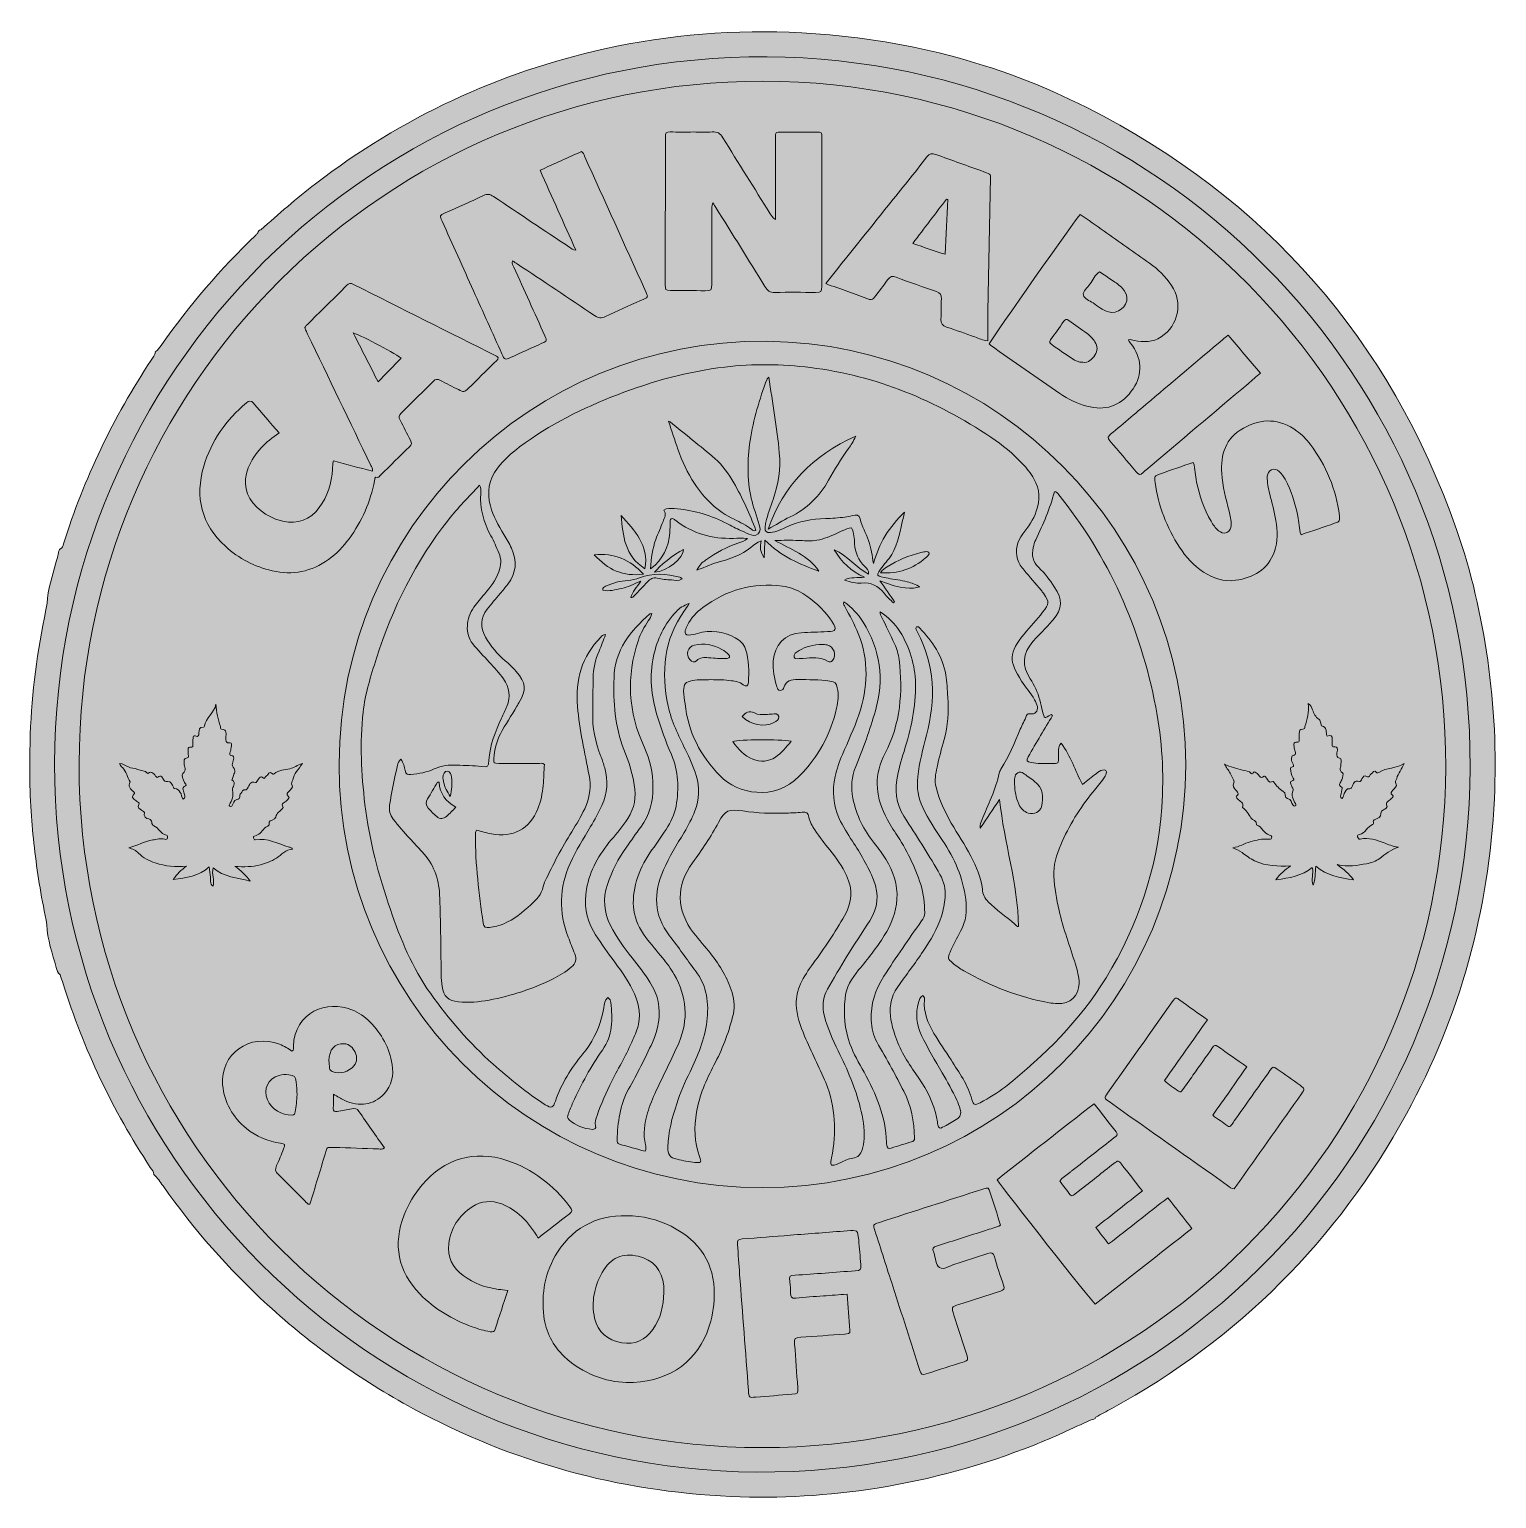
# Model space of a CAD drawing. Extents: x 532 to 1468, y -1468 to -531.
import ezdxf

# ---------------------------------------------------------------- set-up
doc = ezdxf.new("R2010")
doc.units = 0
doc.header["$MEASUREMENT"] = 0
doc.layers.add('katman 1', color=7, linetype='Continuous')

# ---------------------------------------------------------------- blocks, each defined once
blk = doc.blocks.new('block 2')
at = {"layer": 'katman 1', "true_color": 0x006539}
h = blk.add_hatch(color=128, dxfattribs=at)
h.dxf.hatch_style = 2
edge = h.paths.add_edge_path()
edge.add_spline(control_points=[(679.66, -659.13), (690.99, -649.02), (702.39, -638.99), (714.46, -629.74), (769.58, -587.47), (830.98, -558.73), (898.81, -543.66), (940.29, -534.44), (982.27, -531.21), (1024.6, -533.44), (1088.43, -536.81), (1149.33, -552.18), (1206.4, -581.11), (1320.98, -639.19), (1399.63, -729.07), (1442.25, -850.28), (1451.76, -877.31), (1458, -905.18), (1462.09, -933.57), (1466.33, -962.96), (1467.78, -992.48), (1466.34, -1022.08), (1462.88, -1093.24), (1444.55, -1160.39), (1410.3, -1222.96), (1366, -1303.9), (1303.22, -1366.51), (1222.35, -1410.96), (1219, -1412.8), (1215.63, -1414.64), (1212.28, -1416.48), (1211.71, -1417.98), (1210.34, -1417.92), (1209.11, -1418.13), (1197.09, -1423.72), (1185.11, -1429.41), (1172.77, -1434.29), (1140.42, -1447.09), (1107.1, -1456.26), (1072.71, -1461.71), (1041.8, -1466.6), (1010.71, -1468.45), (979.49, -1467.05), (907.63, -1463.82), (839.93, -1445.31), (776.64, -1410.95), (743.03, -1392.7), (712.15, -1370.63), (683.95, -1344.82), (658.97, -1321.97), (636.76, -1296.68), (617.25, -1269.02), (615.44, -1266.45), (613.68, -1263.83), (611.34, -1261.68), (611.34, -1261.68), (611.41, -1261.78), (611.41, -1261.78), (611.48, -1259.84), (610.09, -1258.57), (609.16, -1257.15), (585.15, -1220.73), (566.59, -1181.74), (553.55, -1140.12), (552.93, -1138.15), (552.25, -1136.2), (551.6, -1134.24), (550.07, -1133.12), (549.57, -1131.4), (549.12, -1129.71), (546.76, -1120.69), (543.45, -1111.86), (543.19, -1102.37), (541.72, -1094.53), (540.15, -1086.7), (538.81, -1078.84), (536.23, -1063.71), (534.48, -1048.48), (533.36, -1033.17), (532.08, -1015.75), (532.03, -998.31), (532.62, -980.89), (533.53, -954.16), (537, -927.72), (542.59, -901.57), (542.89, -900.16), (543.06, -898.74), (543.29, -897.32), (543.49, -888.33), (546.81, -880.01), (548.94, -871.44), (549.4, -869.59), (550.08, -867.8), (550.38, -865.92), (550.54, -864.93), (550.72, -863.94), (551.26, -863.06), (551.44, -862.9), (551.63, -862.73), (551.82, -862.57), (553.26, -862.02), (553.34, -860.66), (553.72, -859.45), (566.9, -817.77), (585.58, -778.71), (609.68, -742.23), (610.8, -740.54), (611.98, -738.89), (612.36, -736.83), (612.36, -736.83), (612.31, -736.92), (612.31, -736.92), (614, -735.92), (615.05, -734.34), (616.14, -732.78), (633.92, -707.37), (653.97, -683.91), (676.39, -662.48), (676.84, -662.05), (677.22, -661.52), (677.63, -661.04), (677.87, -659.94), (678.5, -659.25), (679.66, -659.13)], knot_values=[0, 0, 0, 0, 1, 1, 1, 2, 2, 2, 3, 3, 3, 4, 4, 4, 5, 5, 5, 6, 6, 6, 7, 7, 7, 8, 8, 8, 9, 9, 9, 10, 10, 10, 11, 11, 11, 12, 12, 12, 13, 13, 13, 14, 14, 14, 15, 15, 15, 16, 16, 16, 17, 17, 17, 18, 18, 18, 19, 19, 19, 20, 20, 20, 21, 21, 21, 22, 22, 22, 23, 23, 23, 24, 24, 24, 25, 25, 25, 26, 26, 26, 27, 27, 27, 28, 28, 28, 29, 29, 29, 30, 30, 30, 31, 31, 31, 32, 32, 32, 33, 33, 33, 34, 34, 34, 35, 35, 35, 36, 36, 36, 37, 37, 37, 38, 38, 38, 39, 39, 39, 40, 40, 40, 41, 41, 41, 41], degree=3, periodic=1)
h = blk.add_hatch(color=128, dxfattribs=at)
h.dxf.hatch_style = 2
edge = h.paths.add_edge_path()
edge.add_spline(control_points=[(999.83, -564.27), (1243.54, -564.71), (1436.2, -763.36), (1435.33, -1001.86), (1434.46, -1241.3), (1239.31, -1435.91), (999.2, -1435.9), (761.12, -1435.88), (563.6, -1243.11), (563.73, -999.8), (563.87, -758.25), (759.58, -564.23), (999.83, -564.27)], knot_values=[0, 0, 0, 0, 1, 1, 1, 2, 2, 2, 3, 3, 3, 4, 4, 4, 4], degree=3, periodic=1)
at = {"layer": 'katman 1', "true_color": 0x00663a}
h = blk.add_hatch(color=116, dxfattribs=at)
h.dxf.hatch_style = 2
edge = h.paths.add_edge_path()
edge.add_spline(control_points=[(1117.83, -639.79), (1117.25, -651.25), (1116.66, -662.71), (1116.05, -674.67), (1109.01, -673.02), (1102.73, -670.03), (1095.36, -667.72), (1102.82, -657.97), (1109.9, -648.71), (1116.98, -639.45), (1117.26, -639.57), (1117.55, -639.68), (1117.83, -639.79)], knot_values=[0, 0, 0, 0, 1, 1, 1, 2, 2, 2, 3, 3, 3, 4, 4, 4, 4], degree=3, periodic=1)
at = {"layer": 'katman 1', "true_color": 0x006539}
h = blk.add_hatch(color=128, dxfattribs=at)
h.dxf.hatch_style = 2
edge = h.paths.add_edge_path()
edge.add_spline(control_points=[(1232.05, -702.22), (1232.28, -708.24), (1226, -713.1), (1220.24, -711.46), (1216.47, -710.38), (1213.46, -707.94), (1210.38, -705.69), (1208.21, -704.1), (1204.65, -703.12), (1204.21, -700.76), (1203.72, -698.13), (1206.77, -695.92), (1208.41, -693.64), (1210.33, -690.96), (1211.63, -687.76), (1214.54, -685.86), (1217.18, -687.62), (1219.83, -689.37), (1222.45, -691.17), (1224.81, -692.79), (1227.24, -694.33), (1229.23, -696.45), (1230.81, -698.13), (1231.79, -700.08), (1232.05, -702.22)], knot_values=[0, 0, 0, 0, 1, 1, 1, 2, 2, 2, 3, 3, 3, 4, 4, 4, 5, 5, 5, 6, 6, 6, 7, 7, 7, 8, 8, 8, 8], degree=3, periodic=1)
h = blk.add_hatch(color=128, dxfattribs=at)
h.dxf.hatch_style = 2
edge = h.paths.add_edge_path()
edge.add_spline(control_points=[(1203.9, -743.58), (1201.24, -743.62), (1199.07, -742.51), (1197.08, -741.22), (1192.66, -738.36), (1188.38, -735.28), (1184.02, -732.32), (1182.78, -731.48), (1182.25, -730.73), (1183.33, -729.26), (1186.17, -725.4), (1188.91, -721.48), (1191.58, -717.5), (1192.63, -715.94), (1193.52, -715.84), (1195.02, -716.95), (1198.87, -719.8), (1202.85, -722.46), (1206.71, -725.29), (1208.65, -726.71), (1210.27, -728.47), (1211.61, -730.5), (1213.49, -733.37), (1213.38, -736.21), (1211.56, -739.03), (1209.74, -741.84), (1207.47, -743.96), (1203.9, -743.58)], knot_values=[0, 0, 0, 0, 1, 1, 1, 2, 2, 2, 3, 3, 3, 4, 4, 4, 5, 5, 5, 6, 6, 6, 7, 7, 7, 8, 8, 8, 9, 9, 9, 9], degree=3, periodic=1)
at = {"layer": 'katman 1', "true_color": 0x00653a}
h = blk.add_hatch(color=128, dxfattribs=at)
h.dxf.hatch_style = 2
edge = h.paths.add_edge_path()
edge.add_spline(control_points=[(754.39, -755.96), (749.18, -745.72), (743.9, -735.35), (738.58, -724.89), (741.69, -725.43), (763.25, -736.77), (769.2, -740.88), (764.37, -745.8), (759.48, -750.78), (754.39, -755.96)], knot_values=[0, 0, 0, 0, 1, 1, 1, 2, 2, 2, 3, 3, 3, 3], degree=3, periodic=1)
at = {"layer": 'katman 1', "true_color": 0xffffff}
h = blk.add_hatch(color=7, dxfattribs=at)
h.dxf.hatch_style = 2
edge = h.paths.add_edge_path()
edge.add_spline(control_points=[(1138.51, -1040.74), (1142.66, -1034.54), (1146.44, -1028.9), (1150.74, -1022.49), (1153.84, -1050.22), (1162.3, -1076.13), (1162.92, -1103.39), (1161.84, -1103.82), (1161.21, -1102.57), (1160.46, -1101.94), (1154.81, -1097.22), (1148.84, -1092.9), (1143.6, -1087.71), (1141.35, -1085.48), (1140.06, -1083.03), (1139.79, -1079.75), (1139.15, -1072.12), (1135.83, -1065.33), (1132.46, -1058.59), (1128.81, -1051.29), (1123.95, -1044.69), (1120.01, -1037.56), (1115.98, -1030.28), (1112.34, -1022.86), (1110.28, -1014.7), (1109.16, -1010.29), (1110, -1006.11), (1110.92, -1001.92), (1112.22, -996), (1113.72, -990.11), (1115.37, -984.28), (1117.89, -975.38), (1118.39, -966.32), (1117.75, -957.18), (1117.41, -952.4), (1117.24, -947.61), (1116.45, -942.86), (1114.47, -930.96), (1107.98, -921.65), (1099.93, -913.18), (1099.39, -912.61), (1098.79, -912.04), (1097.76, -912.31), (1096.97, -913.59), (1097.89, -914.71), (1098.42, -915.7), (1109.65, -936.78), (1110.11, -958.79), (1104.22, -981.39), (1101.92, -990.19), (1099.58, -998.98), (1098.59, -1008.09), (1097.84, -1014.99), (1098.85, -1021.46), (1101.81, -1027.66), (1105.33, -1035.04), (1109.78, -1041.87), (1114.37, -1048.62), (1122.13, -1060.01), (1127.46, -1072.33), (1129.21, -1086.13), (1130.12, -1093.32), (1129.47, -1100.08), (1125.83, -1106.52), (1123.39, -1110.83), (1121.29, -1115.33), (1119.23, -1119.84), (1117.56, -1123.51), (1117.71, -1124.18), (1120.87, -1126.82), (1123.07, -1128.66), (1125.46, -1130.32), (1127.95, -1131.73), (1145.01, -1141.44), (1163.02, -1148.68), (1182.44, -1152.1), (1184.17, -1152.4), (1185.93, -1152.52), (1187.69, -1152.64), (1195.68, -1153.17), (1201.45, -1147.82), (1201.49, -1139.75), (1201.51, -1135.55), (1200.31, -1131.55), (1199.13, -1127.57), (1195.74, -1116.08), (1191.37, -1104.89), (1188.73, -1093.18), (1187.11, -1086), (1185.75, -1078.8), (1185.4, -1071.42), (1185.06, -1064.35), (1187.05, -1057.83), (1189.79, -1051.47), (1195.06, -1039.21), (1201.89, -1027.89), (1210.46, -1017.63), (1212.81, -1014.81), (1215.04, -1011.88), (1217.25, -1008.94), (1217.91, -1008.06), (1218.45, -1007.03), (1218.78, -1005.98), (1219.35, -1004.23), (1218.28, -1003.22), (1216.44, -1003.66), (1214.85, -1004.05), (1213.58, -1005.08), (1212.32, -1006.04), (1209.53, -1008.16), (1206.81, -1010.38), (1203.74, -1012.81), (1198.9, -1004.26), (1196.27, -994.75), (1189.98, -986.51), (1187.9, -989.32), (1188.43, -991.9), (1188.39, -994.3), (1188.29, -1000.13), (1188.92, -999.43), (1183.29, -999.45), (1179.14, -999.47), (1174.96, -999.67), (1170.85, -998.86), (1168.19, -998.33), (1167.77, -997.7), (1169.06, -995.3), (1171.56, -990.66), (1174.26, -986.13), (1176.95, -981.59), (1179.46, -977.35), (1182.06, -973.15), (1184.63, -968.93), (1184.08, -968.6), (1183.74, -968.29), (1183.63, -968.35), (1179.42, -970.96), (1179.39, -970.97), (1178.18, -966.35), (1177.54, -963.88), (1177.15, -961.34), (1176.45, -958.88), (1175.08, -954.1), (1173.12, -949.6), (1170.34, -945.41), (1164.83, -937.09), (1165.4, -929.4), (1171.97, -921.78), (1174.05, -919.36), (1176.34, -917.12), (1178.53, -914.78), (1180.6, -912.56), (1182.78, -910.43), (1184.71, -908.08), (1190.96, -900.48), (1191.18, -895.03), (1185.66, -886.77), (1182.73, -882.37), (1179.58, -878.1), (1175.73, -874.48), (1171.88, -870.85), (1171.18, -866.59), (1172.25, -861.77), (1172.63, -860.06), (1173.14, -858.34), (1173.89, -856.76), (1178.62, -846.82), (1182.94, -836.73), (1185.74, -826.23), (1187.1, -825.78), (1187.42, -826.69), (1187.88, -827.25), (1220.37, -867.33), (1240.61, -913.06), (1250.42, -963.52), (1254.52, -984.65), (1255.72, -1006.06), (1254.2, -1027.52), (1251.42, -1066.69), (1239.13, -1102.81), (1218.68, -1136.26), (1201.91, -1163.68), (1179.44, -1185.79), (1154.55, -1205.67), (1149.55, -1209.66), (1144.03, -1212.93), (1138.38, -1215.94), (1135.12, -1217.69), (1134.07, -1217.43), (1133.13, -1213.95), (1130.59, -1204.47), (1125.01, -1196.66), (1119.82, -1188.62), (1116.19, -1182.97), (1112.45, -1177.4), (1108.94, -1171.68), (1104.94, -1165.17), (1102.27, -1158.22), (1102.8, -1150.37), (1102.86, -1149.5), (1103.05, -1148.48), (1101.94, -1147.53), (1100.11, -1148.39), (1099.57, -1150.22), (1099.09, -1151.97), (1097.07, -1159.2), (1097.76, -1166.19), (1100.99, -1172.97), (1104.93, -1181.2), (1109.62, -1189.01), (1114.21, -1196.88), (1117.52, -1202.54), (1120.76, -1208.23), (1123.48, -1214.2), (1124.34, -1216.08), (1125.12, -1218.03), (1125.67, -1220.01), (1126.43, -1222.73), (1125.82, -1225.11), (1123.2, -1226.62), (1120.3, -1228.31), (1117.36, -1229.93), (1114.45, -1231.6), (1112.64, -1232.65), (1111.84, -1231.88), (1111.49, -1230.08), (1110.97, -1227.42), (1110.5, -1224.74), (1109.83, -1222.11), (1107.52, -1212.96), (1102.73, -1205.05), (1097.32, -1197.47), (1091.81, -1189.75), (1086.98, -1181.67), (1084.01, -1172.63), (1081.91, -1166.24), (1080.34, -1159.75), (1081.36, -1152.87), (1081.96, -1148.79), (1083.45, -1145.22), (1085.85, -1141.92), (1091.31, -1134.42), (1096.79, -1126.94), (1102.07, -1119.32), (1106.91, -1112.34), (1110.97, -1104.92), (1113.67, -1096.81), (1114.94, -1092.98), (1115.56, -1089.05), (1116.03, -1085.08), (1116.65, -1079.82), (1115.4, -1074.97), (1112.77, -1070.38), (1106.09, -1058.73), (1099.11, -1047.26), (1091.53, -1036.17), (1086.06, -1028.18), (1083.64, -1019.61), (1085.27, -1009.87), (1086.3, -1003.69), (1087.97, -997.72), (1089.84, -991.78), (1094.25, -977.68), (1097.53, -963.41), (1097.17, -948.49), (1096.87, -936.53), (1093.53, -925.51), (1087.19, -915.4), (1083.75, -909.89), (1080.3, -906.52), (1074.62, -902.84), (1074.45, -904.26), (1075.2, -905.24), (1075.71, -906.31), (1078.41, -911.92), (1081.13, -917.53), (1083.78, -923.17), (1085.28, -926.36), (1086.3, -929.72), (1086.71, -933.25), (1089.13, -953.97), (1087.67, -974.08), (1077.76, -992.99), (1070.87, -1006.14), (1071.25, -1019.37), (1077.83, -1032.57), (1079.83, -1036.59), (1082.12, -1040.41), (1084.61, -1044.14), (1091.39, -1054.3), (1096.69, -1065.18), (1100.49, -1076.8), (1102.41, -1082.65), (1102.82, -1088.68), (1103.11, -1094.76), (1103.22, -1096.92), (1102, -1098.34), (1100.93, -1099.91), (1092.92, -1111.66), (1084.61, -1123.22), (1076.97, -1135.23), (1071.51, -1143.82), (1068.39, -1152.95), (1068.97, -1163.31), (1069.24, -1168.23), (1070.1, -1172.82), (1072.47, -1177.09), (1075.58, -1182.68), (1078.83, -1188.19), (1081.9, -1193.79), (1084.59, -1198.7), (1087.12, -1203.68), (1089.73, -1208.63), (1094.61, -1217.91), (1096.09, -1227.97), (1096.6, -1238.27), (1096.68, -1239.92), (1095.98, -1240.49), (1094.55, -1240.91), (1090.26, -1242.16), (1085.97, -1243.45), (1081.74, -1244.89), (1079.76, -1245.57), (1079.11, -1244.7), (1078.82, -1243.03), (1078.71, -1242.4), (1078.65, -1241.76), (1078.63, -1241.13), (1078.15, -1224.84), (1072.14, -1210.31), (1064.32, -1196.38), (1061.03, -1190.53), (1057.69, -1184.73), (1055.36, -1178.39), (1051.91, -1169.02), (1051.34, -1159.34), (1052.22, -1149.54), (1052.85, -1142.42), (1056.47, -1136.55), (1060.9, -1131.17), (1066.69, -1124.13), (1072.45, -1117.07), (1077.25, -1109.29), (1081.68, -1102.11), (1084.87, -1094.51), (1085.33, -1086), (1085.84, -1076.75), (1082.99, -1068.37), (1078.26, -1060.53), (1076.1, -1056.96), (1073.49, -1053.73), (1070.91, -1050.47), (1064.17, -1041.94), (1059.4, -1032.48), (1057.3, -1021.73), (1055.95, -1014.79), (1056.29, -1008.09), (1059.02, -1001.51), (1063.85, -989.84), (1068.11, -977.98), (1071.61, -965.83), (1077.4, -945.74), (1074.77, -926.95), (1063.75, -909.28), (1060.59, -904.22), (1056.59, -899.88), (1051.51, -896.35), (1050.73, -897.86), (1051.85, -898.8), (1052.35, -899.77), (1055.23, -905.29), (1058.27, -910.73), (1060.62, -916.52), (1067.66, -933.82), (1066.85, -951.13), (1060.99, -968.54), (1058.08, -977.2), (1054.11, -985.39), (1050.54, -993.76), (1048.6, -998.32), (1047, -1002.99), (1045.9, -1007.85), (1043.83, -1017.06), (1044.65, -1025.94), (1048.54, -1034.54), (1050.85, -1039.66), (1053.8, -1044.4), (1056.91, -1049.06), (1062.15, -1056.91), (1066.88, -1065), (1070.44, -1073.82), (1074.18, -1083.11), (1073.21, -1091.61), (1067.97, -1099.85), (1063.09, -1107.54), (1058.02, -1115.12), (1053.23, -1122.86), (1049.03, -1129.65), (1045.08, -1136.6), (1041.05, -1143.49), (1037.89, -1148.91), (1037.57, -1154.69), (1039.06, -1160.65), (1041.01, -1168.46), (1044.44, -1175.68), (1047.94, -1182.86), (1053.6, -1194.52), (1058.77, -1206.37), (1061.97, -1218.98), (1063.63, -1225.52), (1064.72, -1232.11), (1064.44, -1238.89), (1064.34, -1241.32), (1063.92, -1243.68), (1063.14, -1245.94), (1062.16, -1248.77), (1060.58, -1250.95), (1057.1, -1251.26), (1054.39, -1251.49), (1051.95, -1252.88), (1049.49, -1254.06), (1047.67, -1254.93), (1045.91, -1256.22), (1043.68, -1255.76), (1042.68, -1254.19), (1043.27, -1252.64), (1043.58, -1251.09), (1046.86, -1234.74), (1046.35, -1218.73), (1039.87, -1203.09), (1035.7, -1193.04), (1030.59, -1183.44), (1026.44, -1173.39), (1023.75, -1166.89), (1021.23, -1160.34), (1021.07, -1153.14), (1020.97, -1148.55), (1021.98, -1144.28), (1023.88, -1140.15), (1026.03, -1135.47), (1028.84, -1131.2), (1031.91, -1127.11), (1039.21, -1117.37), (1045.72, -1107.14), (1051.89, -1096.65), (1056.82, -1088.25), (1057.29, -1079.82), (1053.21, -1071.02), (1050.43, -1065.02), (1046.61, -1059.72), (1042.44, -1054.64), (1039.09, -1050.56), (1035.92, -1046.35), (1033.02, -1041.93), (1031.35, -1039.37), (1029.7, -1036.75), (1029.21, -1033.72), (1028.77, -1031.01), (1027.36, -1030.41), (1024.92, -1030.63), (1021.57, -1030.92), (1018.21, -1031.02), (1014.86, -1031.15), (1005.57, -1031.52), (996.31, -1031.2), (987.11, -1029.81), (977.95, -1028.43), (975.85, -1029.14), (971.56, -1037.11), (966.71, -1046.16), (961.04, -1054.6), (954.97, -1062.86), (944.23, -1077.46), (944.64, -1093.15), (955.66, -1107.6), (959.14, -1112.18), (963.08, -1116.41), (966.62, -1120.94), (972.45, -1128.41), (977.34, -1136.4), (980.16, -1145.58), (981.76, -1150.8), (981.91, -1155.88), (980.54, -1161.14), (977.76, -1171.86), (973.84, -1182.12), (968.64, -1191.9), (963.59, -1201.39), (959.38, -1211.19), (957.53, -1221.88), (955.85, -1231.5), (956.05, -1240.95), (959.48, -1250.21), (960.83, -1253.86), (960.37, -1254.45), (956.49, -1253.95), (952.69, -1253.46), (948.88, -1252.89), (945.15, -1252.01), (940.44, -1250.89), (939.17, -1249.09), (939.28, -1244.15), (939.51, -1234.62), (941.9, -1225.51), (944.89, -1216.54), (947.21, -1209.56), (950.12, -1202.81), (953.37, -1196.21), (958.4, -1185.99), (962.61, -1175.51), (964.09, -1164.09), (965.59, -1152.42), (964.18, -1141.49), (956.81, -1131.79), (951.2, -1124.41), (946.04, -1116.68), (940.34, -1109.37), (930.01, -1096.14), (930.03, -1082.08), (936.42, -1067.39), (940.06, -1059.02), (944.95, -1051.31), (949.61, -1043.48), (952.23, -1039.08), (954.65, -1034.58), (956.5, -1029.8), (959.37, -1022.37), (959.6, -1014.87), (957.28, -1007.25), (955.51, -1001.42), (953.01, -995.9), (950.33, -990.44), (945.97, -981.55), (941.46, -972.66), (939.43, -962.88), (934.92, -941.26), (936.38, -920.57), (949.92, -902.01), (950.76, -900.86), (951.43, -899.6), (952.81, -897.38), (949.09, -898.78), (946.73, -900.33), (944.7, -902.45), (936.95, -910.54), (932.46, -920.32), (930.05, -931.11), (927.22, -943.77), (928.79, -956.22), (932.27, -968.53), (934.7, -977.15), (937.89, -985.51), (941.46, -993.72), (946.1, -1004.38), (946.39, -1015.41), (944.47, -1026.64), (943.53, -1032.09), (941.1, -1036.96), (938.1, -1041.52), (934.76, -1046.6), (931.21, -1051.52), (927.83, -1056.57), (924.16, -1062.04), (921.14, -1067.83), (919.27, -1074.18), (915.43, -1087.23), (916.62, -1099.49), (925.21, -1110.49), (928.66, -1114.9), (932.24, -1119.2), (935.77, -1123.54), (938.5, -1126.9), (941.15, -1130.32), (943.27, -1134.08), (951.25, -1148.18), (952.58, -1162.87), (946.12, -1177.81), (941.62, -1188.22), (936.45, -1198.34), (931.63, -1208.6), (929.52, -1213.09), (927.71, -1217.7), (926.24, -1222.44), (924.18, -1229.11), (923.43, -1235.86), (924.92, -1242.78), (925.18, -1243.97), (925.58, -1245.28), (924.72, -1246.87), (919.29, -1245.37), (913.79, -1243.87), (908.29, -1242.35), (906.94, -1241.97), (906.8, -1240.92), (906.85, -1239.7), (907.3, -1228.45), (908.45, -1217.47), (914.18, -1207.32), (919.67, -1197.58), (924.7, -1187.57), (929.37, -1177.4), (933.2, -1169.04), (934.75, -1160.39), (933.01, -1151.27), (932.16, -1146.79), (930.15, -1142.81), (927.78, -1138.99), (924.4, -1133.54), (920.38, -1128.55), (916.4, -1123.55), (911.21, -1117.04), (906.51, -1110.22), (902.69, -1102.78), (898.36, -1094.35), (897.74, -1085.76), (900.64, -1076.79), (903.43, -1068.19), (907.56, -1060.3), (912.78, -1052.96), (915.84, -1048.66), (918.81, -1044.3), (921.94, -1040.05), (927.58, -1032.42), (929.87, -1023.9), (929.74, -1014.43), (929.63, -1005.49), (927.92, -997.2), (924.13, -988.98), (913.94, -966.88), (912.51, -944.06), (920.41, -920.86), (921.91, -916.44), (924.16, -912.39), (926.71, -908.5), (927.63, -907.1), (928.68, -905.75), (929.05, -903.89), (928.38, -903.97), (928, -903.9), (927.82, -904.05), (915.21, -914.87), (905.4, -927.1), (904.88, -944.89), (904.43, -960.54), (905.3, -975.82), (911.24, -990.58), (914.16, -997.82), (916.43, -1005.33), (917.83, -1013.08), (919.23, -1020.87), (917.9, -1027.98), (913.64, -1034.63), (910.53, -1039.49), (906.81, -1043.88), (903.09, -1048.28), (895.32, -1057.45), (889.48, -1067.61), (887.35, -1079.6), (885.66, -1089.06), (886.81, -1098.08), (891.75, -1106.45), (895.33, -1112.52), (899.39, -1118.26), (903.63, -1123.88), (908.43, -1130.28), (913.1, -1136.76), (916.7, -1143.95), (920.14, -1150.82), (922.12, -1157.91), (920.53, -1165.69), (919.81, -1169.18), (918.37, -1172.38), (916.97, -1175.59), (913, -1184.68), (907.99, -1193.25), (903.56, -1202.1), (899.99, -1209.25), (896.56, -1216.47), (894.13, -1224.11), (893.47, -1226.18), (892.37, -1228.19), (893.12, -1230.57), (893.65, -1232.23), (892.45, -1233), (891.02, -1232.89), (885.45, -1232.45), (880.52, -1230.35), (876.22, -1226.79), (875.04, -1225.81), (875.16, -1224.48), (875.63, -1223.26), (876.59, -1220.72), (877.57, -1218.18), (878.72, -1215.72), (884.13, -1204.12), (890.03, -1192.76), (897.48, -1182.32), (904.13, -1172.99), (904.03, -1162.58), (902.86, -1151.94), (902.75, -1150.92), (902.45, -1149.72), (900.96, -1148.81), (898.9, -1150.48), (898.72, -1153.04), (898.33, -1155.4), (896.88, -1164.04), (893.69, -1171.99), (889.02, -1179.36), (887.83, -1181.25), (886.47, -1183.04), (885.06, -1184.77), (877.6, -1193.85), (871.32, -1203.59), (867.55, -1214.82), (866.07, -1219.23), (864.92, -1219.68), (861.03, -1217.16), (849.18, -1209.5), (838.28, -1200.59), (827.75, -1191.25), (812.61, -1177.81), (799.46, -1162.56), (787.74, -1146.09), (776.12, -1129.76), (768.72, -1111.39), (762.24, -1092.62), (754.72, -1070.83), (748.87, -1048.56), (746.05, -1025.66), (743.64, -1006.12), (742.72, -986.42), (744.87, -966.77), (746.16, -954.98), (749.78, -943.66), (753.39, -932.4), (763.66, -900.32), (778.32, -870.5), (799.32, -843.97), (805.38, -836.32), (812.2, -829.36), (819.06, -822.01), (820.28, -823.73), (819.91, -825.54), (819.84, -827.13), (819.37, -836.82), (821.54, -845.79), (826.41, -854.22), (828.39, -857.66), (829.72, -861.48), (831.38, -865.11), (833.22, -869.15), (832.95, -873.16), (831.44, -877.22), (829.45, -882.57), (826.14, -887.05), (822.43, -891.27), (820, -894.03), (817.55, -896.77), (815.45, -899.8), (812.92, -903.45), (811.56, -907.47), (811.35, -911.89), (811.14, -916.04), (812.11, -919.77), (814.75, -923.08), (818.05, -927.22), (821.72, -931), (825.33, -934.86), (828.49, -938.25), (831.56, -941.71), (834.32, -945.46), (838.39, -950.98), (839.02, -956.87), (836.52, -963.14), (835.52, -965.66), (834.37, -968.13), (833.2, -970.58), (829.13, -979.13), (825.72, -987.85), (825.04, -997.46), (824.74, -1001.72), (824.49, -1001.82), (820.45, -1001.37), (815.2, -1000.79), (809.92, -1000.74), (804.65, -1000.57), (799.69, -1000.41), (794.93, -1000.69), (790.22, -1002.96), (785.64, -1005.16), (780.49, -1005.98), (775.39, -1006.61), (773.31, -1006.87), (772.16, -1006.18), (771.61, -1004.05), (770.98, -1001.67), (770.82, -999.04), (768.84, -996.84), (767.4, -997.91), (767.19, -999.37), (766.85, -1000.67), (764.7, -1009.03), (763.07, -1017.49), (761.75, -1026.03), (761.22, -1029.5), (762.06, -1032.23), (764.1, -1034.93), (767.38, -1039.28), (770.96, -1043.36), (774.66, -1047.35), (777.28, -1050.16), (779.85, -1053.01), (782.48, -1055.81), (789.71, -1063.5), (793.14, -1072.71), (793.61, -1083.16), (794.25, -1097.55), (794.41, -1111.94), (794.54, -1126.34), (794.59, -1131.45), (794.46, -1136.58), (795.27, -1141.66), (796.3, -1148.1), (799.09, -1150.81), (805.63, -1151.56), (812.21, -1152.3), (818.73, -1151.62), (825.19, -1150.41), (839.4, -1147.75), (853.05, -1143.35), (865.99, -1136.87), (870.14, -1134.8), (874.13, -1132.44), (877.66, -1129.37), (880.34, -1127.05), (881.52, -1124.5), (879.9, -1120.94), (878.31, -1117.46), (877.05, -1113.82), (875.68, -1110.25), (869.6, -1094.4), (869.84, -1078.71), (876.89, -1063.21), (880.61, -1055.04), (885.45, -1047.5), (889.98, -1039.78), (892.57, -1035.37), (895, -1030.88), (897.12, -1026.22), (900.64, -1018.49), (901.32, -1010.54), (898.94, -1002.37), (898.23, -999.91), (897.51, -997.45), (896.57, -995.08), (892.9, -985.91), (890.97, -976.46), (891.3, -966.54), (891.54, -959.35), (891.41, -952.14), (891.55, -944.95), (891.66, -938.97), (892.95, -933.25), (895.38, -927.75), (896.84, -924.43), (898.03, -920.98), (899.47, -917.26), (897.75, -917.15), (897.18, -918.16), (896.49, -918.85), (884.22, -931.18), (880.21, -946.32), (881.59, -963.21), (882.8, -978.05), (886.27, -992.54), (889, -1007.13), (890.24, -1013.78), (889.57, -1020.13), (887.03, -1026.39), (884.91, -1031.6), (882.05, -1036.39), (879.08, -1041.13), (872.69, -1051.3), (866.98, -1061.83), (861.85, -1072.67), (861.03, -1074.4), (859.99, -1076.13), (859.65, -1077.97), (858.69, -1083.05), (855.35, -1086.41), (851.79, -1089.66), (846.58, -1094.41), (841.24, -1098.97), (834.62, -1101.73), (831.64, -1102.97), (828.55, -1103.76), (825.38, -1104.14), (823.35, -1104.39), (821.73, -1104.01), (821.38, -1101.3), (818.98, -1082.59), (816.17, -1063.92), (816.61, -1044.98), (816.63, -1044.04), (816.43, -1043.06), (817.09, -1042.05), (820.27, -1042.82), (823.49, -1043.73), (826.76, -1044.38), (840.4, -1047.12), (851.09, -1041.26), (856.33, -1028.36), (858.28, -1023.56), (859.21, -1018.55), (859.69, -1013.46), (860.1, -1009.02), (860.22, -1004.56), (860.46, -1000.11), (859.18, -999.05), (857.68, -999.48), (856.29, -999.48), (847.97, -999.44), (839.65, -999.48), (831.33, -999.45), (828.12, -999.43), (828.12, -999.37), (828.27, -996.32), (828.53, -990.81), (829.9, -985.62), (832.39, -980.68), (835.5, -974.52), (839.58, -968.97), (842.93, -962.96), (843.32, -962.26), (843.77, -961.6), (844.16, -960.91), (849.19, -952.1), (848.87, -948.37), (842.35, -940.65), (840.28, -938.21), (837.93, -936.04), (835.5, -933.95), (830.49, -929.65), (826.17, -924.77), (823, -918.91), (819.65, -912.72), (819.4, -906.91), (824, -901.06), (826.68, -897.66), (829.54, -894.44), (832.3, -891.13), (833.94, -889.17), (835.57, -887.19), (837.14, -885.17), (842.69, -877.99), (843.08, -870.19), (839.48, -862.13), (838.13, -859.08), (836.2, -856.29), (834.51, -853.39), (831.12, -847.59), (827.78, -841.77), (826.01, -835.21), (823.64, -826.46), (825.1, -818.41), (830.53, -811.16), (834.49, -805.86), (839.45, -801.56), (844.71, -797.61), (863.77, -783.26), (884.91, -772.8), (907.07, -764.24), (929.21, -755.68), (951.99, -749.47), (975.58, -746.59), (993.74, -744.38), (1011.95, -744.73), (1030.13, -746.95), (1072.26, -752.09), (1110.22, -768), (1145.3, -791.37), (1152.64, -796.26), (1159.38, -801.91), (1165.44, -808.34), (1168.19, -811.27), (1170.63, -814.41), (1172.69, -817.86), (1176.68, -824.55), (1176.73, -831.48), (1174.17, -838.63), (1172.25, -843.96), (1169.21, -848.61), (1165.69, -853.01), (1161.85, -857.83), (1160.72, -863.27), (1162.29, -869.25), (1163, -871.96), (1164.66, -874.12), (1166.42, -876.2), (1170.03, -880.47), (1173.68, -884.72), (1177.29, -888.99), (1177.81, -889.59), (1178.25, -890.27), (1178.7, -890.93), (1182.67, -896.72), (1182.73, -897.53), (1178.24, -903.06), (1174.41, -907.78), (1170.28, -912.24), (1166.39, -916.91), (1156.76, -928.49), (1156.5, -934.52), (1164.86, -946.98), (1167.54, -950.96), (1170.74, -954.57), (1173.03, -958.81), (1173.79, -960.22), (1174.68, -961.57), (1174.9, -963.19), (1175.28, -966.12), (1173.49, -968.33), (1170.55, -967.84), (1169.06, -967.6), (1168.57, -967.91), (1168.06, -968.97), (1166.69, -971.85), (1165.26, -974.71), (1163.99, -977.64), (1160.22, -986.28), (1156.87, -995.11), (1151.66, -1003.05), (1151.14, -1003.83), (1150.71, -1004.75), (1150.52, -1005.67), (1148.36, -1016.26), (1143.35, -1025.79), (1139.45, -1035.72), (1138.94, -1037.01), (1137.94, -1038.21), (1138.51, -1040.74)], knot_values=[0, 0, 0, 0, 1, 1, 1, 2, 2, 2, 3, 3, 3, 4, 4, 4, 5, 5, 5, 6, 6, 6, 7, 7, 7, 8, 8, 8, 9, 9, 9, 10, 10, 10, 11, 11, 11, 12, 12, 12, 13, 13, 13, 14, 14, 14, 15, 15, 15, 16, 16, 16, 17, 17, 17, 18, 18, 18, 19, 19, 19, 20, 20, 20, 21, 21, 21, 22, 22, 22, 23, 23, 23, 24, 24, 24, 25, 25, 25, 26, 26, 26, 27, 27, 27, 28, 28, 28, 29, 29, 29, 30, 30, 30, 31, 31, 31, 32, 32, 32, 33, 33, 33, 34, 34, 34, 35, 35, 35, 36, 36, 36, 37, 37, 37, 38, 38, 38, 39, 39, 39, 40, 40, 40, 41, 41, 41, 42, 42, 42, 43, 43, 43, 44, 44, 44, 45, 45, 45, 46, 46, 46, 47, 47, 47, 48, 48, 48, 49, 49, 49, 50, 50, 50, 51, 51, 51, 52, 52, 52, 53, 53, 53, 54, 54, 54, 55, 55, 55, 56, 56, 56, 57, 57, 57, 58, 58, 58, 59, 59, 59, 60, 60, 60, 61, 61, 61, 62, 62, 62, 63, 63, 63, 64, 64, 64, 65, 65, 65, 66, 66, 66, 67, 67, 67, 68, 68, 68, 69, 69, 69, 70, 70, 70, 71, 71, 71, 72, 72, 72, 73, 73, 73, 74, 74, 74, 75, 75, 75, 76, 76, 76, 77, 77, 77, 78, 78, 78, 79, 79, 79, 80, 80, 80, 81, 81, 81, 82, 82, 82, 83, 83, 83, 84, 84, 84, 85, 85, 85, 86, 86, 86, 87, 87, 87, 88, 88, 88, 89, 89, 89, 90, 90, 90, 91, 91, 91, 92, 92, 92, 93, 93, 93, 94, 94, 94, 95, 95, 95, 96, 96, 96, 97, 97, 97, 98, 98, 98, 99, 99, 99, 100, 100, 100, 101, 101, 101, 102, 102, 102, 103, 103, 103, 104, 104, 104, 105, 105, 105, 106, 106, 106, 107, 107, 107, 108, 108, 108, 109, 109, 109, 110, 110, 110, 111, 111, 111, 112, 112, 112, 113, 113, 113, 114, 114, 114, 115, 115, 115, 116, 116, 116, 117, 117, 117, 118, 118, 118, 119, 119, 119, 120, 120, 120, 121, 121, 121, 122, 122, 122, 123, 123, 123, 124, 124, 124, 125, 125, 125, 126, 126, 126, 127, 127, 127, 128, 128, 128, 129, 129, 129, 130, 130, 130, 131, 131, 131, 132, 132, 132, 133, 133, 133, 134, 134, 134, 135, 135, 135, 136, 136, 136, 137, 137, 137, 138, 138, 138, 139, 139, 139, 140, 140, 140, 141, 141, 141, 142, 142, 142, 143, 143, 143, 144, 144, 144, 145, 145, 145, 146, 146, 146, 147, 147, 147, 148, 148, 148, 149, 149, 149, 150, 150, 150, 151, 151, 151, 152, 152, 152, 153, 153, 153, 154, 154, 154, 155, 155, 155, 156, 156, 156, 157, 157, 157, 158, 158, 158, 159, 159, 159, 160, 160, 160, 161, 161, 161, 162, 162, 162, 163, 163, 163, 164, 164, 164, 165, 165, 165, 166, 166, 166, 167, 167, 167, 168, 168, 168, 169, 169, 169, 170, 170, 170, 171, 171, 171, 172, 172, 172, 173, 173, 173, 174, 174, 174, 175, 175, 175, 176, 176, 176, 177, 177, 177, 178, 178, 178, 179, 179, 179, 180, 180, 180, 181, 181, 181, 182, 182, 182, 183, 183, 183, 184, 184, 184, 185, 185, 185, 186, 186, 186, 187, 187, 187, 188, 188, 188, 189, 189, 189, 190, 190, 190, 191, 191, 191, 192, 192, 192, 193, 193, 193, 194, 194, 194, 195, 195, 195, 196, 196, 196, 197, 197, 197, 198, 198, 198, 199, 199, 199, 200, 200, 200, 201, 201, 201, 202, 202, 202, 203, 203, 203, 204, 204, 204, 205, 205, 205, 206, 206, 206, 207, 207, 207, 208, 208, 208, 209, 209, 209, 210, 210, 210, 211, 211, 211, 212, 212, 212, 213, 213, 213, 214, 214, 214, 215, 215, 215, 216, 216, 216, 217, 217, 217, 218, 218, 218, 219, 219, 219, 220, 220, 220, 221, 221, 221, 222, 222, 222, 223, 223, 223, 224, 224, 224, 225, 225, 225, 226, 226, 226, 227, 227, 227, 228, 228, 228, 229, 229, 229, 230, 230, 230, 231, 231, 231, 232, 232, 232, 233, 233, 233, 234, 234, 234, 235, 235, 235, 236, 236, 236, 237, 237, 237, 238, 238, 238, 239, 239, 239, 240, 240, 240, 241, 241, 241, 242, 242, 242, 243, 243, 243, 244, 244, 244, 245, 245, 245, 246, 246, 246, 247, 247, 247, 248, 248, 248, 249, 249, 249, 250, 250, 250, 251, 251, 251, 252, 252, 252, 253, 253, 253, 254, 254, 254, 255, 255, 255, 256, 256, 256, 257, 257, 257, 258, 258, 258, 259, 259, 259, 260, 260, 260, 261, 261, 261, 262, 262, 262, 263, 263, 263, 264, 264, 264, 265, 265, 265, 266, 266, 266, 267, 267, 267, 268, 268, 268, 269, 269, 269, 270, 270, 270, 271, 271, 271, 272, 272, 272, 273, 273, 273, 274, 274, 274, 275, 275, 275, 276, 276, 276, 277, 277, 277, 278, 278, 278, 279, 279, 279, 280, 280, 280, 281, 281, 281, 282, 282, 282, 283, 283, 283, 284, 284, 284, 285, 285, 285, 286, 286, 286, 287, 287, 287, 288, 288, 288, 289, 289, 289, 290, 290, 290, 291, 291, 291, 292, 292, 292, 293, 293, 293, 294, 294, 294, 295, 295, 295, 296, 296, 296, 297, 297, 297, 298, 298, 298, 299, 299, 299, 300, 300, 300, 301, 301, 301, 302, 302, 302, 303, 303, 303, 304, 304, 304, 305, 305, 305, 306, 306, 306, 307, 307, 307, 308, 308, 308, 309, 309, 309, 310, 310, 310, 311, 311, 311, 312, 312, 312, 313, 313, 313, 314, 314, 314, 315, 315, 315, 316, 316, 316, 317, 317, 317, 318, 318, 318, 319, 319, 319, 320, 320, 320, 321, 321, 321, 322, 322, 322, 323, 323, 323, 324, 324, 324, 325, 325, 325, 326, 326, 326, 327, 327, 327, 328, 328, 328, 329, 329, 329, 330, 330, 330, 331, 331, 331, 332, 332, 332, 333, 333, 333, 334, 334, 334, 335, 335, 335, 336, 336, 336, 337, 337, 337, 338, 338, 338, 339, 339, 339, 340, 340, 340, 341, 341, 341, 342, 342, 342, 343, 343, 343, 344, 344, 344, 345, 345, 345, 346, 346, 346, 347, 347, 347, 347], degree=3, periodic=1)
at = {"layer": 'katman 1', "true_color": 0xfdfdfd}
h = blk.add_hatch(color=7, dxfattribs=at)
h.dxf.hatch_style = 2
edge = h.paths.add_edge_path()
edge.add_spline(control_points=[(1003.58, -753), (1006.07, -769.45), (1008.78, -785.31), (1010.31, -801.33), (1011.29, -811.53), (1009.79, -821.39), (1006.3, -831.01), (1004.56, -835.81), (1002.85, -840.63), (1001.77, -845.64), (1001.53, -846.73), (1001.22, -847.83), (1001.19, -848.93), (1001.1, -851.53), (1002.02, -852.41), (1004.68, -852.14), (1008.39, -851.76), (1011.74, -850.12), (1015.07, -848.6), (1022.91, -845.01), (1031.14, -843.33), (1039.71, -843.23), (1043.87, -843.18), (1048.01, -842.84), (1052.14, -842.35), (1053.71, -842.17), (1055.3, -841.84), (1056.81, -841.38), (1059.56, -840.55), (1061.41, -840.98), (1061.93, -843.48), (1062.94, -848.42), (1065.59, -852.66), (1067.2, -857.34), (1068.81, -862.03), (1069.69, -866.85), (1070.28, -871.92), (1072.38, -865.76), (1074.34, -859.68), (1077.85, -854.26), (1081.38, -848.81), (1085.24, -843.64), (1090.16, -839.22), (1088.17, -847.49), (1086.87, -855.86), (1083.39, -863.61), (1081.74, -867.3), (1079.01, -870.26), (1076.51, -873.38), (1071.17, -880.05), (1072.02, -879.91), (1079.69, -881.34), (1083.76, -882.11), (1087.9, -882.53), (1091.92, -883.6), (1094.69, -884.33), (1097.3, -885.44), (1099.99, -886.78), (1094.82, -888.21), (1088.46, -888.54), (1074.41, -882.88), (1077.83, -887.76), (1080.85, -892.07), (1083.87, -896.38), (1083.62, -896.61), (1083.37, -896.84), (1083.12, -897.07), (1081.12, -895.03), (1078.91, -893.15), (1077.16, -890.92), (1073.4, -886.12), (1068.69, -883.89), (1062.56, -884.38), (1059.24, -884.65), (1055.98, -884.04), (1051.87, -882.47), (1056.21, -880.36), (1060, -881.23), (1064.65, -880.59), (1055.82, -876.92), (1050.28, -871.14), (1045.29, -863.19), (1054.13, -867.1), (1059.39, -874.37), (1067.29, -878.75), (1067.36, -876.11), (1065.94, -874.96), (1064.78, -873.83), (1060.65, -869.83), (1058.72, -865.01), (1058.32, -859.31), (1058.09, -856.01), (1058.06, -852.58), (1056.33, -849.19), (1052.39, -849.77), (1048.96, -851.79), (1045.42, -853.4), (1041.31, -855.26), (1037.15, -856.81), (1032.65, -857.3), (1029.29, -857.67), (1025.94, -857.32), (1022.59, -857.21), (1017.68, -857.06), (1012.77, -857.17), (1007.5, -857.17), (1017.49, -862.93), (1028.73, -866.73), (1035.49, -876.78), (1023.24, -872.29), (1011.26, -867.38), (1001.15, -856.95), (1000.95, -861.28), (1000.81, -864.29), (1000.63, -868.21), (997.97, -864.61), (997.91, -861.41), (998.66, -857.38), (993.59, -859.72), (990.34, -863.63), (985.95, -865.76), (981.61, -867.86), (977.17, -869.58), (972.51, -870.75), (967.72, -871.96), (963.24, -874.01), (957.7, -876.26), (959.17, -872.88), (961.21, -871.28), (963.27, -869.77), (969.75, -865), (976.87, -861.44), (984.42, -858.68), (986.12, -858.06), (988.14, -857.95), (989.97, -855.88), (986.6, -855.88), (983.82, -855.81), (981.03, -855.9), (967.47, -856.29), (955.07, -852.95), (944.26, -844.49), (943.76, -844.1), (943.23, -843.7), (942.66, -843.46), (941.59, -843.02), (940.74, -843.26), (940.69, -844.59), (940.59, -847.15), (940.67, -849.72), (940.47, -852.27), (939.76, -861.41), (936.23, -869.11), (928.23, -875.27), (928.5, -868.45), (929.45, -862.42), (931.53, -856.62), (932.93, -852.71), (934.69, -848.94), (936.19, -845.07), (937.09, -842.74), (938.42, -840.38), (936.63, -837.84), (938.71, -836.29), (941.02, -836.79), (943.19, -836.93), (954.48, -837.68), (965.21, -840.59), (975.34, -845.69), (978.48, -847.27), (981.58, -848.92), (984.74, -850.45), (986.75, -851.43), (988.83, -852.26), (990.88, -853.15), (992.86, -854.02), (994.9, -854.55), (996.75, -853.01), (998.71, -851.38), (998.03, -849.31), (997.49, -847.25), (995.99, -841.54), (993.65, -836.08), (992.38, -830.29), (989.71, -818.08), (989.86, -805.82), (991.69, -793.57), (993.71, -780.09), (997.65, -767.1), (1002.47, -754.38), (1002.58, -754.1), (1002.86, -753.89), (1003.58, -753)], knot_values=[0, 0, 0, 0, 1, 1, 1, 2, 2, 2, 3, 3, 3, 4, 4, 4, 5, 5, 5, 6, 6, 6, 7, 7, 7, 8, 8, 8, 9, 9, 9, 10, 10, 10, 11, 11, 11, 12, 12, 12, 13, 13, 13, 14, 14, 14, 15, 15, 15, 16, 16, 16, 17, 17, 17, 18, 18, 18, 19, 19, 19, 20, 20, 20, 21, 21, 21, 22, 22, 22, 23, 23, 23, 24, 24, 24, 25, 25, 25, 26, 26, 26, 27, 27, 27, 28, 28, 28, 29, 29, 29, 30, 30, 30, 31, 31, 31, 32, 32, 32, 33, 33, 33, 34, 34, 34, 35, 35, 35, 36, 36, 36, 37, 37, 37, 38, 38, 38, 39, 39, 39, 40, 40, 40, 41, 41, 41, 42, 42, 42, 43, 43, 43, 44, 44, 44, 45, 45, 45, 46, 46, 46, 47, 47, 47, 48, 48, 48, 49, 49, 49, 50, 50, 50, 51, 51, 51, 52, 52, 52, 53, 53, 53, 54, 54, 54, 55, 55, 55, 56, 56, 56, 57, 57, 57, 58, 58, 58, 59, 59, 59, 60, 60, 60, 61, 61, 61, 62, 62, 62, 63, 63, 63, 64, 64, 64, 64], degree=3, periodic=1)
h = blk.add_hatch(color=7, dxfattribs=at)
h.dxf.hatch_style = 2
edge = h.paths.add_edge_path()
edge.add_spline(control_points=[(1059.01, -790.77), (1057.63, -794.21), (1056.01, -796.36), (1054.46, -798.52), (1049.79, -805.01), (1045.61, -811.79), (1041.73, -818.78), (1035.99, -829.1), (1027.9, -837.09), (1017.17, -842.2), (1012.44, -844.45), (1008.08, -847.35), (1003.16, -850.05), (1012.96, -822.1), (1031.5, -802.93), (1059.01, -790.77)], knot_values=[0, 0, 0, 0, 1, 1, 1, 2, 2, 2, 3, 3, 3, 4, 4, 4, 5, 5, 5, 5], degree=3, periodic=1)
at = {"layer": 'katman 1', "true_color": 0xfafafa}
h = blk.add_hatch(color=7, dxfattribs=at)
h.dxf.hatch_style = 2
edge = h.paths.add_edge_path()
edge.add_spline(control_points=[(924.63, -875.29), (911.54, -867.11), (910.63, -854.14), (909.4, -841.32), (917.88, -850.89), (927.28, -860.04), (924.63, -875.29)], knot_values=[0, 0, 0, 0, 1, 1, 1, 2, 2, 2, 2], degree=3, periodic=1)
h = blk.add_hatch(color=7, dxfattribs=at)
h.dxf.hatch_style = 2
edge = h.paths.add_edge_path()
edge.add_spline(control_points=[(892.21, -866.38), (904.95, -865.25), (915.04, -869.24), (923.66, -878.7), (910.72, -880.48), (900.89, -875.8), (892.21, -866.38)], knot_values=[0, 0, 0, 0, 1, 1, 1, 2, 2, 2, 2], degree=3, periodic=1)
at = {"layer": 'katman 1', "true_color": 0xeeeeee}
h = blk.add_hatch(color=7, dxfattribs=at)
h.dxf.hatch_style = 2
edge = h.paths.add_edge_path()
edge.add_spline(control_points=[(930.81, -877.54), (933.66, -873.5), (942.88, -866.29), (949.27, -862.93), (949.04, -868.64), (939, -876.79), (930.81, -877.54)], knot_values=[0, 0, 0, 0, 1, 1, 1, 2, 2, 2, 2], degree=3, periodic=1)
at = {"layer": 'katman 1', "true_color": 0xf9f9f9}
h = blk.add_hatch(color=7, dxfattribs=at)
h.dxf.hatch_style = 2
edge = h.paths.add_edge_path()
edge.add_spline(control_points=[(1074.9, -877.88), (1076.11, -875.7), (1077.69, -874.9), (1079.14, -874.01), (1085.85, -869.92), (1092.96, -866.73), (1100.65, -864.97), (1101.27, -864.83), (1101.88, -864.56), (1102.51, -864.53), (1103.57, -864.47), (1104.93, -863.86), (1105.6, -864.95), (1106.34, -866.18), (1105.04, -866.92), (1104.32, -867.72), (1104.11, -867.96), (1103.86, -868.16), (1103.61, -868.36), (1095.48, -875.3), (1086.13, -878.59), (1074.9, -877.88)], knot_values=[0, 0, 0, 0, 1, 1, 1, 2, 2, 2, 3, 3, 3, 4, 4, 4, 5, 5, 5, 6, 6, 6, 7, 7, 7, 7], degree=3, periodic=1)
at = {"layer": 'katman 1', "true_color": 0xf2f2f2}
h = blk.add_hatch(color=7, dxfattribs=at)
h.dxf.hatch_style = 2
edge = h.paths.add_edge_path()
edge.add_spline(control_points=[(915.55, -893.67), (916.73, -889.9), (919.31, -887.1), (922.06, -883.1), (917.38, -885.06), (913.79, -887.05), (909.78, -887.87), (905.78, -888.69), (901.83, -889.88), (897.7, -888.98), (897.34, -887.2), (898.61, -886.88), (899.53, -886.45), (904.04, -884.35), (908.8, -883.06), (913.77, -882.8), (916.38, -882.66), (918.78, -882.01), (921.16, -881.07), (929.68, -877.72), (938.28, -878.56), (946.88, -880.67), (947.29, -880.77), (947.63, -881.19), (948.37, -881.75), (945.99, -883.23), (943.64, -882.52), (941.48, -882.42), (938.46, -882.27), (935.39, -882.06), (932.49, -881.3), (929.65, -880.57), (928.04, -881.72), (926.32, -883.62), (923.55, -886.7), (920.59, -889.61), (917.69, -892.56), (917.2, -893.06), (916.78, -893.79), (915.55, -893.67)], knot_values=[0, 0, 0, 0, 1, 1, 1, 2, 2, 2, 3, 3, 3, 4, 4, 4, 5, 5, 5, 6, 6, 6, 7, 7, 7, 8, 8, 8, 9, 9, 9, 10, 10, 10, 11, 11, 11, 12, 12, 12, 13, 13, 13, 13], degree=3, periodic=1)
at = {"layer": 'katman 1', "true_color": 0xfafafa}
h = blk.add_hatch(color=7, dxfattribs=at)
h.dxf.hatch_style = 2
edge = h.paths.add_edge_path()
edge.add_spline(control_points=[(970.84, -932.52), (969.53, -932.39), (967.31, -932.06), (965.08, -932), (962.41, -931.93), (959.7, -931.66), (957.52, -933.99), (956.17, -935.42), (954.6, -934.8), (953.37, -933.43), (950.42, -930.16), (951.84, -925.02), (956.2, -923.98), (962.37, -922.5), (968.26, -923.65), (973.72, -926.8), (975.23, -927.67), (976.66, -928.74), (977.93, -929.93), (979.22, -931.15), (978.82, -932.28), (977.02, -932.48), (975.29, -932.67), (973.52, -932.52), (970.84, -932.52)], knot_values=[0, 0, 0, 0, 1, 1, 1, 2, 2, 2, 3, 3, 3, 4, 4, 4, 5, 5, 5, 6, 6, 6, 7, 7, 7, 8, 8, 8, 8], degree=3, periodic=1)
h = blk.add_hatch(color=7, dxfattribs=at)
h.dxf.hatch_style = 2
edge = h.paths.add_edge_path()
edge.add_spline(control_points=[(1037.72, -923.59), (1038.32, -923.64), (1039.61, -923.63), (1040.85, -923.9), (1045.11, -924.84), (1047.02, -930.4), (1044.33, -933.82), (1043.48, -934.89), (1042.35, -935.05), (1041.36, -934.43), (1036.37, -931.35), (1030.96, -931.97), (1025.55, -932.49), (1025.08, -932.54), (1024.59, -932.59), (1024.12, -932.54), (1022.63, -932.36), (1020.36, -933.37), (1019.82, -931.72), (1019.13, -929.63), (1021.33, -928.44), (1022.92, -927.49), (1027.25, -924.89), (1032, -923.68), (1037.72, -923.59)], knot_values=[0, 0, 0, 0, 1, 1, 1, 2, 2, 2, 3, 3, 3, 4, 4, 4, 5, 5, 5, 6, 6, 6, 7, 7, 7, 8, 8, 8, 8], degree=3, periodic=1)
at = {"layer": 'katman 1', "true_color": 0x010101}
h = blk.add_hatch(color=18, dxfattribs=at)
h.dxf.hatch_style = 2
edge = h.paths.add_edge_path()
edge.add_spline(control_points=[(986.71, -969.6), (988.69, -966.8), (991.2, -965.71), (994.44, -967.28), (996.85, -968.45), (999.36, -968.34), (1001.89, -968.25), (1003.16, -968.21), (1004.43, -967.92), (1005.68, -967.96), (1007.3, -968.02), (1009.62, -967.23), (1010, -969.62), (1010.32, -971.58), (1008.36, -972.53), (1006.84, -973.35), (1000.87, -976.57), (991.86, -974.9), (986.71, -969.6)], knot_values=[0, 0, 0, 0, 1, 1, 1, 2, 2, 2, 3, 3, 3, 4, 4, 4, 5, 5, 5, 6, 6, 6, 6], degree=3, periodic=1)
at = {"layer": 'katman 1', "true_color": 0xffffff}
h = blk.add_hatch(color=7, dxfattribs=at)
h.dxf.hatch_style = 2
edge = h.paths.add_edge_path()
edge.add_spline(control_points=[(1017.91, -985.35), (1014.76, -989.11), (1011.64, -992.72), (1007.77, -995.46), (1003.39, -998.56), (998.29, -998.51), (993.51, -996.77), (987.97, -994.75), (984.21, -990.41), (980.72, -985.58), (985.22, -983.99), (1010.12, -983.91), (1017.91, -985.35)], knot_values=[0, 0, 0, 0, 1, 1, 1, 2, 2, 2, 3, 3, 3, 4, 4, 4, 4], degree=3, periodic=1)
h = blk.add_hatch(color=7, dxfattribs=at)
h.dxf.hatch_style = 2
edge = h.paths.add_edge_path()
edge.add_spline(control_points=[(793.31, -1011.5), (793.77, -1018.72), (797.54, -1023.76), (803.98, -1027.39), (801.8, -1029.56), (800.13, -1031.44), (798.24, -1033.07), (795.98, -1035.02), (794.05, -1035.11), (791.78, -1033.26), (789.81, -1031.66), (788.05, -1029.79), (786.34, -1027.91), (784.74, -1026.15), (784.86, -1024.13), (785.99, -1022.15), (788.05, -1018.58), (790.14, -1015.03), (792.21, -1011.48), (792.58, -1011.48), (792.94, -1011.49), (793.31, -1011.5)], knot_values=[0, 0, 0, 0, 1, 1, 1, 2, 2, 2, 3, 3, 3, 4, 4, 4, 5, 5, 5, 6, 6, 6, 7, 7, 7, 7], degree=3, periodic=1)
at = {"layer": 'katman 1', "true_color": 0x0b0b0b}
h = blk.add_hatch(color=28, dxfattribs=at)
h.dxf.hatch_style = 2
edge = h.paths.add_edge_path()
edge.add_spline(control_points=[(800.48, -1020.54), (798.49, -1017.57), (796.79, -1014.57), (796.18, -1011.1), (796.04, -1010.33), (795.81, -1009.55), (795.78, -1008.77), (795.71, -1006.2), (796.86, -1004.31), (798.46, -1004.46), (800.7, -1004.67), (801.08, -1006.55), (801.3, -1008.26), (801.8, -1012.33), (801.33, -1016.38), (800.48, -1020.54)], knot_values=[0, 0, 0, 0, 1, 1, 1, 2, 2, 2, 3, 3, 3, 4, 4, 4, 5, 5, 5, 5], degree=3, periodic=1)
at = {"layer": 'katman 1', "true_color": 0xffffff}
h = blk.add_hatch(color=7, dxfattribs=at)
h.dxf.hatch_style = 2
edge = h.paths.add_edge_path()
edge.add_spline(control_points=[(1160.35, -1012.78), (1160.43, -1009.9), (1159.9, -1006.86), (1162.38, -1005.45), (1165.06, -1003.93), (1166.95, -1006.72), (1169.05, -1007.92), (1170.42, -1008.71), (1171.59, -1009.83), (1172.88, -1010.76), (1178.52, -1014.81), (1179.06, -1021.2), (1177.53, -1027.06), (1176.61, -1030.58), (1172.85, -1032.31), (1169.09, -1031.1), (1166.21, -1030.17), (1164.23, -1028.2), (1163.03, -1025.4), (1161.25, -1021.25), (1160.46, -1016.91), (1160.35, -1012.78)], knot_values=[0, 0, 0, 0, 1, 1, 1, 2, 2, 2, 3, 3, 3, 4, 4, 4, 5, 5, 5, 6, 6, 6, 7, 7, 7, 7], degree=3, periodic=1)
at = {"layer": 'katman 1', "true_color": 0x00663a}
h = blk.add_hatch(color=116, dxfattribs=at)
h.dxf.hatch_style = 2
edge = h.paths.add_edge_path()
edge.add_spline(control_points=[(723.09, -1189.22), (723.06, -1182.01), (726.91, -1177.8), (732.64, -1178.25), (736.23, -1178.53), (738.39, -1180.72), (739.83, -1183.75), (741.25, -1186.72), (741.04, -1189.63), (739.05, -1192.31), (736.12, -1196.25), (729.71, -1197.9), (725.22, -1195.97), (724.25, -1195.55), (723.62, -1195.02), (723.53, -1193.94), (723.38, -1192.19), (723.2, -1190.45), (723.09, -1189.22)], knot_values=[0, 0, 0, 0, 1, 1, 1, 2, 2, 2, 3, 3, 3, 4, 4, 4, 5, 5, 5, 6, 6, 6, 6], degree=3, periodic=1)
at = {"layer": 'katman 1', "true_color": 0x006539}
h = blk.add_hatch(color=128, dxfattribs=at)
h.dxf.hatch_style = 2
edge = h.paths.add_edge_path()
edge.add_spline(control_points=[(702.71, -1210.81), (702.64, -1214.51), (702.18, -1218.15), (701.61, -1221.79), (701.41, -1223.07), (701.01, -1223.73), (699.56, -1223.81), (693.16, -1224.15), (686.25, -1219.89), (683.8, -1213.98), (680.97, -1207.15), (684.14, -1200.5), (691.25, -1198.5), (693.25, -1197.94), (695.31, -1197.68), (697.42, -1198.01), (701.29, -1198.61), (701.63, -1198.77), (702.15, -1202.68), (702.52, -1205.37), (702.54, -1208.1), (702.71, -1210.81)], knot_values=[0, 0, 0, 0, 1, 1, 1, 2, 2, 2, 3, 3, 3, 4, 4, 4, 5, 5, 5, 6, 6, 6, 7, 7, 7, 7], degree=3, periodic=1)
h = blk.add_hatch(color=128, dxfattribs=at)
h.dxf.hatch_style = 2
edge = h.paths.add_edge_path()
edge.add_spline(control_points=[(936.69, -1337.01), (936.51, -1345.46), (934.6, -1353.44), (929.66, -1360.47), (924.8, -1367.38), (918.23, -1370.51), (909.79, -1368.97), (900.8, -1367.34), (894.63, -1362.38), (892.53, -1353.25), (890.16, -1342.93), (892.36, -1333.23), (897.39, -1324.17), (902.55, -1314.89), (910.32, -1311.56), (920.35, -1313.84), (929.78, -1315.98), (935.65, -1322.73), (936.67, -1332.7), (936.81, -1334.12), (936.69, -1335.57), (936.69, -1337.01)], knot_values=[0, 0, 0, 0, 1, 1, 1, 2, 2, 2, 3, 3, 3, 4, 4, 4, 5, 5, 5, 6, 6, 6, 7, 7, 7, 7], degree=3, periodic=1)
at = {"layer": 'katman 1', "lineweight": 0}
for points, knots in [([(679.66, -659.13), (690.99, -649.02), (702.39, -638.99), (714.46, -629.74), (769.58, -587.47), (830.98, -558.73), (898.81, -543.66), (940.29, -534.44), (982.27, -531.21), (1024.6, -533.44), (1088.43, -536.81), (1149.33, -552.18), (1206.4, -581.11), (1320.98, -639.19), (1399.63, -729.07), (1442.25, -850.28), (1451.76, -877.31), (1458, -905.18), (1462.09, -933.57), (1466.33, -962.96), (1467.78, -992.48), (1466.34, -1022.08), (1462.88, -1093.24), (1444.55, -1160.39), (1410.3, -1222.96), (1366, -1303.9), (1303.22, -1366.51), (1222.35, -1410.96), (1219, -1412.8), (1215.63, -1414.64), (1212.28, -1416.48), (1211.71, -1417.98), (1210.34, -1417.92), (1209.11, -1418.13), (1197.09, -1423.72), (1185.11, -1429.41), (1172.77, -1434.29), (1140.42, -1447.09), (1107.1, -1456.26), (1072.71, -1461.71), (1041.8, -1466.6), (1010.71, -1468.45), (979.49, -1467.05), (907.63, -1463.82), (839.93, -1445.31), (776.64, -1410.95), (743.03, -1392.7), (712.15, -1370.63), (683.95, -1344.82), (658.97, -1321.97), (636.76, -1296.68), (617.25, -1269.02), (615.44, -1266.45), (613.68, -1263.83), (611.34, -1261.68), (611.34, -1261.68), (611.41, -1261.78), (611.41, -1261.78), (611.48, -1259.84), (610.09, -1258.57), (609.16, -1257.15), (585.15, -1220.73), (566.59, -1181.74), (553.55, -1140.12), (552.93, -1138.15), (552.25, -1136.2), (551.6, -1134.24), (550.07, -1133.12), (549.57, -1131.4), (549.12, -1129.71), (546.76, -1120.69), (543.45, -1111.86), (543.19, -1102.37), (541.72, -1094.53), (540.15, -1086.7), (538.81, -1078.84), (536.23, -1063.71), (534.48, -1048.48), (533.36, -1033.17), (532.08, -1015.75), (532.03, -998.31), (532.62, -980.89), (533.53, -954.16), (537, -927.72), (542.59, -901.57), (542.89, -900.16), (543.06, -898.74), (543.29, -897.32), (543.49, -888.33), (546.81, -880.01), (548.94, -871.44), (549.4, -869.59), (550.08, -867.8), (550.38, -865.92), (550.54, -864.93), (550.72, -863.94), (551.26, -863.06), (551.44, -862.9), (551.63, -862.73), (551.82, -862.57), (553.26, -862.02), (553.34, -860.66), (553.72, -859.45), (566.9, -817.77), (585.58, -778.71), (609.68, -742.23), (610.8, -740.54), (611.98, -738.89), (612.36, -736.83), (612.36, -736.83), (612.31, -736.92), (612.31, -736.92), (614, -735.92), (615.05, -734.34), (616.14, -732.78), (633.92, -707.37), (653.97, -683.91), (676.39, -662.48), (676.84, -662.05), (677.22, -661.52), (677.63, -661.04), (677.87, -659.94), (678.5, -659.25), (679.66, -659.13)], [0, 0, 0, 0, 1, 1, 1, 2, 2, 2, 3, 3, 3, 4, 4, 4, 5, 5, 5, 6, 6, 6, 7, 7, 7, 8, 8, 8, 9, 9, 9, 10, 10, 10, 11, 11, 11, 12, 12, 12, 13, 13, 13, 14, 14, 14, 15, 15, 15, 16, 16, 16, 17, 17, 17, 18, 18, 18, 19, 19, 19, 20, 20, 20, 21, 21, 21, 22, 22, 22, 23, 23, 23, 24, 24, 24, 25, 25, 25, 26, 26, 26, 27, 27, 27, 28, 28, 28, 29, 29, 29, 30, 30, 30, 31, 31, 31, 32, 32, 32, 33, 33, 33, 34, 34, 34, 35, 35, 35, 36, 36, 36, 37, 37, 37, 38, 38, 38, 39, 39, 39, 40, 40, 40, 41, 41, 41, 41]), ([(548.04, -999.82), (548.59, -748.92), (752.29, -547.1), (1002.53, -548.71), (1249.91, -550.3), (1451.89, -751.28), (1450.88, -1002.06), (1449.86, -1252.53), (1245.65, -1453.49), (995.77, -1451.5), (749.14, -1449.53), (548.32, -1249.36), (548.04, -999.82)], [0, 0, 0, 0, 1, 1, 1, 2, 2, 2, 3, 3, 3, 4, 4, 4, 4]), ([(999.83, -564.27), (1243.54, -564.71), (1436.2, -763.36), (1435.33, -1001.86), (1434.46, -1241.3), (1239.31, -1435.91), (999.2, -1435.9), (761.12, -1435.88), (563.6, -1243.11), (563.73, -999.8), (563.87, -758.25), (759.58, -564.23), (999.83, -564.27)], [0, 0, 0, 0, 1, 1, 1, 2, 2, 2, 3, 3, 3, 4, 4, 4, 4]), ([(967.84, -641.81), (967.01, -644), (967.3, -645.58), (967.3, -647.12), (967.26, -662.64), (967.26, -678.15), (967.23, -693.67), (967.22, -697.85), (967.18, -697.91), (963.04, -697.9), (955.68, -697.88), (948.32, -697.79), (940.96, -697.69), (937.64, -697.65), (937.56, -697.6), (937.56, -694.21), (937.54, -682.7), (937.57, -671.18), (937.59, -659.66), (937.62, -640.46), (937.66, -621.26), (937.69, -602.07), (937.69, -601.27), (937.77, -600.46), (937.68, -599.67), (937.43, -597.42), (938.25, -596.54), (940.63, -596.62), (945.58, -596.78), (950.54, -596.67), (955.5, -596.67), (959.5, -596.67), (963.51, -596.84), (967.5, -596.61), (970.69, -596.43), (972.61, -597.41), (974.37, -600.31), (984.25, -616.55), (994.4, -632.64), (1004.47, -648.77), (1005.28, -650.06), (1006.17, -651.3), (1007.78, -652.39), (1007.78, -650.86), (1007.78, -649.34), (1007.78, -647.82), (1007.8, -632.3), (1007.82, -616.78), (1007.84, -601.26), (1007.85, -596.46), (1007.61, -596.71), (1012.15, -596.71), (1019.35, -596.73), (1026.55, -596.7), (1033.75, -596.73), (1037.38, -596.75), (1037.45, -596.79), (1037.45, -600.41), (1037.46, -617.69), (1037.42, -634.97), (1037.41, -652.25), (1037.4, -666.48), (1037.41, -680.72), (1037.38, -694.96), (1037.37, -698.89), (1037.32, -698.94), (1033.45, -698.96), (1024.81, -699), (1016.16, -698.79), (1007.53, -699.07), (1004.26, -699.18), (1002.72, -697.78), (1001.16, -695.25), (990.77, -678.38), (980.25, -661.58), (969.77, -644.77), (969.27, -643.95), (968.73, -643.16), (967.84, -641.81)], [0, 0, 0, 0, 1, 1, 1, 2, 2, 2, 3, 3, 3, 4, 4, 4, 5, 5, 5, 6, 6, 6, 7, 7, 7, 8, 8, 8, 9, 9, 9, 10, 10, 10, 11, 11, 11, 12, 12, 12, 13, 13, 13, 14, 14, 14, 15, 15, 15, 16, 16, 16, 17, 17, 17, 18, 18, 18, 19, 19, 19, 20, 20, 20, 21, 21, 21, 22, 22, 22, 23, 23, 23, 24, 24, 24, 25, 25, 25, 26, 26, 26, 26]), ([(880.53, -671.96), (872.88, -654.91), (865.33, -638.11), (857.68, -621.06), (866.8, -616.95), (875.51, -613.02), (884.1, -609.14), (885.36, -609.88), (885.64, -610.98), (886.1, -612), (898.9, -640.4), (911.71, -668.8), (924.51, -697.2), (927.05, -702.82), (927.12, -701.74), (921.71, -704.23), (914.3, -707.63), (906.81, -710.85), (899.46, -714.35), (896.86, -715.59), (894.96, -715.47), (892.51, -713.81), (876.11, -702.68), (859.58, -691.74), (843.1, -680.74), (842.18, -680.13), (841.24, -679.54), (840.21, -678.88), (839.31, -680.62), (840.58, -681.75), (841.09, -682.9), (847.59, -697.5), (854.18, -712.04), (860.73, -726.61), (862.22, -729.92), (862.2, -729.99), (858.95, -731.47), (852.27, -734.52), (845.56, -737.52), (838.85, -740.52), (835.2, -742.16), (835.17, -742.15), (833.39, -738.22), (827.35, -724.82), (821.33, -711.42), (815.3, -698.02), (808.61, -683.16), (801.91, -668.31), (795.23, -653.45), (793.65, -649.93), (793.67, -649.9), (797.13, -648.34), (805.28, -644.65), (813.5, -641.1), (821.56, -637.24), (824.07, -636.04), (825.84, -636.29), (828.06, -637.79), (844.22, -648.71), (860.46, -659.51), (876.69, -670.32), (877.68, -670.98), (878.5, -672.05), (880.53, -671.96)], [0, 0, 0, 0, 1, 1, 1, 2, 2, 2, 3, 3, 3, 4, 4, 4, 5, 5, 5, 6, 6, 6, 7, 7, 7, 8, 8, 8, 9, 9, 9, 10, 10, 10, 11, 11, 11, 12, 12, 12, 13, 13, 13, 14, 14, 14, 15, 15, 15, 16, 16, 16, 17, 17, 17, 18, 18, 18, 19, 19, 19, 20, 20, 20, 21, 21, 21, 21]), ([(1039.87, -693.42), (1053.6, -676.25), (1066.77, -659.77), (1079.95, -643.3), (1088.14, -633.06), (1096.42, -622.89), (1104.47, -612.55), (1106.18, -610.35), (1107.57, -610.05), (1110.06, -610.98), (1120.24, -614.77), (1130.49, -618.33), (1140.71, -622.01), (1145.96, -623.9), (1144.99, -623.3), (1144.91, -627.99), (1144.41, -656.61), (1143.82, -685.23), (1143.3, -713.86), (1143.2, -719.12), (1143.29, -724.38), (1143.29, -729.85), (1140.01, -729.61), (1137.61, -728.29), (1135.09, -727.42), (1129.05, -725.35), (1123.08, -723.04), (1117, -721.1), (1114.3, -720.23), (1113.11, -719.01), (1113.35, -716.02), (1113.68, -711.72), (1113.39, -707.38), (1113.64, -703.07), (1113.78, -700.62), (1113, -699.32), (1110.65, -698.51), (1102.03, -695.57), (1093.44, -692.57), (1084.92, -689.36), (1082.39, -688.41), (1080.87, -688.67), (1079.31, -690.96), (1076.7, -694.79), (1073.77, -698.39), (1070.97, -702.09), (1070.19, -703.11), (1069.54, -704.04), (1067.86, -703.42), (1058.73, -700.08), (1049.56, -696.86), (1039.87, -693.42)], [0, 0, 0, 0, 1, 1, 1, 2, 2, 2, 3, 3, 3, 4, 4, 4, 5, 5, 5, 6, 6, 6, 7, 7, 7, 8, 8, 8, 9, 9, 9, 10, 10, 10, 11, 11, 11, 12, 12, 12, 13, 13, 13, 14, 14, 14, 15, 15, 15, 16, 16, 16, 17, 17, 17, 17]), ([(1117.83, -639.79), (1117.25, -651.25), (1116.66, -662.71), (1116.05, -674.67), (1109.01, -673.02), (1102.73, -670.03), (1095.36, -667.72), (1102.82, -657.97), (1109.9, -648.71), (1116.98, -639.45), (1117.26, -639.57), (1117.55, -639.68), (1117.83, -639.79)], [0, 0, 0, 0, 1, 1, 1, 2, 2, 2, 3, 3, 3, 4, 4, 4, 4]), ([(1233, -729.19), (1233.44, -730.93), (1234.81, -731.91), (1235.7, -733.2), (1242.08, -742.57), (1241.78, -753.21), (1234.81, -762.09), (1227.19, -771.78), (1218.29, -774.68), (1206.39, -771.51), (1200.13, -769.84), (1194.39, -767.03), (1189.12, -763.41), (1174.36, -753.3), (1159.75, -742.99), (1145.09, -732.74), (1144.72, -732.48), (1144.48, -732.04), (1144.19, -731.7), (1147.41, -726.23), (1199.38, -652.31), (1202.22, -649.24), (1207.25, -652.77), (1212.33, -656.33), (1217.39, -659.89), (1227.06, -666.69), (1236.78, -673.41), (1246.36, -680.33), (1251.82, -684.28), (1256.7, -688.88), (1260.45, -694.57), (1267.82, -705.76), (1264.94, -719.91), (1253.81, -727.41), (1248.47, -731.01), (1242.62, -730.64), (1236.69, -729.77), (1235.49, -729.59), (1234.37, -728.83), (1233, -729.19)], [0, 0, 0, 0, 1, 1, 1, 2, 2, 2, 3, 3, 3, 4, 4, 4, 5, 5, 5, 6, 6, 6, 7, 7, 7, 8, 8, 8, 9, 9, 9, 10, 10, 10, 11, 11, 11, 12, 12, 12, 13, 13, 13, 13]), ([(691.3, -788.67), (686.94, -791.72), (683.13, -794.61), (679.88, -798.16), (676.39, -801.96), (673.49, -806.13), (671.59, -810.96), (667.94, -820.3), (669.79, -829.02), (677.02, -835.95), (681.74, -840.47), (687.35, -843.57), (693.7, -844.95), (703.17, -847), (711.1, -844.28), (716.88, -836.26), (722.17, -828.93), (724.79, -820.66), (725.42, -811.7), (725.53, -810.12), (725.19, -808.5), (726.02, -806.54), (734.23, -808.7), (742.48, -810.87), (750.82, -813.07), (751.2, -811.39), (750.29, -810.4), (749.77, -809.33), (736.34, -781.41), (722.87, -753.51), (709.47, -725.57), (707.15, -720.74), (706.84, -721.95), (710.82, -717.98), (718.63, -710.19), (726.54, -702.49), (734.33, -694.67), (735.78, -693.2), (736.89, -692.92), (738.84, -693.9), (769.21, -709.23), (799.64, -724.46), (830.04, -739.73), (830.44, -739.93), (830.74, -740.34), (831.09, -740.65), (830.85, -742.12), (829.64, -742.75), (828.78, -743.6), (823.24, -749.14), (817.66, -754.64), (812.07, -760.13), (809.31, -762.84), (809.28, -762.83), (805.64, -761), (801.79, -759.06), (797.91, -757.17), (794.12, -755.11), (792.32, -754.13), (791.11, -754.15), (789.56, -755.73), (782.83, -762.57), (775.98, -769.29), (769.09, -775.97), (767.53, -777.47), (767.46, -778.71), (768.47, -780.55), (770.78, -784.75), (772.81, -789.1), (775.09, -793.32), (775.98, -794.98), (775.85, -796.08), (774.45, -797.43), (768.24, -803.43), (762.15, -809.56), (755.99, -815.62), (755.43, -816.17), (754.62, -817.1), (754.15, -816.98), (751.95, -816.43), (752.44, -818.01), (752.22, -819.09), (749.44, -832.58), (744.14, -844.97), (735.98, -856.09), (732.27, -861.14), (727.95, -865.61), (722.85, -869.31), (711.97, -877.19), (699.91, -879.57), (686.92, -876.57), (675.67, -873.97), (665.59, -868.77), (657.07, -860.97), (641.73, -846.93), (637.49, -829.57), (643.24, -809.89), (647.99, -793.65), (657.44, -780.34), (670.43, -769.52), (672.16, -768.07), (673.28, -767.61), (675.02, -769.73), (680.19, -776.01), (685.61, -782.09), (691.3, -788.67)], [0, 0, 0, 0, 1, 1, 1, 2, 2, 2, 3, 3, 3, 4, 4, 4, 5, 5, 5, 6, 6, 6, 7, 7, 7, 8, 8, 8, 9, 9, 9, 10, 10, 10, 11, 11, 11, 12, 12, 12, 13, 13, 13, 14, 14, 14, 15, 15, 15, 16, 16, 16, 17, 17, 17, 18, 18, 18, 19, 19, 19, 20, 20, 20, 21, 21, 21, 22, 22, 22, 23, 23, 23, 24, 24, 24, 25, 25, 25, 26, 26, 26, 27, 27, 27, 28, 28, 28, 29, 29, 29, 30, 30, 30, 31, 31, 31, 32, 32, 32, 33, 33, 33, 34, 34, 34, 35, 35, 35, 35]), ([(1232.05, -702.22), (1232.28, -708.24), (1226, -713.1), (1220.24, -711.46), (1216.47, -710.38), (1213.46, -707.94), (1210.38, -705.69), (1208.21, -704.1), (1204.65, -703.12), (1204.21, -700.76), (1203.72, -698.13), (1206.77, -695.92), (1208.41, -693.64), (1210.33, -690.96), (1211.63, -687.76), (1214.54, -685.86), (1217.18, -687.62), (1219.83, -689.37), (1222.45, -691.17), (1224.81, -692.79), (1227.24, -694.33), (1229.23, -696.45), (1230.81, -698.13), (1231.79, -700.08), (1232.05, -702.22)], [0, 0, 0, 0, 1, 1, 1, 2, 2, 2, 3, 3, 3, 4, 4, 4, 5, 5, 5, 6, 6, 6, 7, 7, 7, 8, 8, 8, 8]), ([(1203.9, -743.58), (1201.24, -743.62), (1199.07, -742.51), (1197.08, -741.22), (1192.66, -738.36), (1188.38, -735.28), (1184.02, -732.32), (1182.78, -731.48), (1182.25, -730.73), (1183.33, -729.26), (1186.17, -725.4), (1188.91, -721.48), (1191.58, -717.5), (1192.63, -715.94), (1193.52, -715.84), (1195.02, -716.95), (1198.87, -719.8), (1202.85, -722.46), (1206.71, -725.29), (1208.65, -726.71), (1210.27, -728.47), (1211.61, -730.5), (1213.49, -733.37), (1213.38, -736.21), (1211.56, -739.03), (1209.74, -741.84), (1207.47, -743.96), (1203.9, -743.58)], [0, 0, 0, 0, 1, 1, 1, 2, 2, 2, 3, 3, 3, 4, 4, 4, 5, 5, 5, 6, 6, 6, 7, 7, 7, 8, 8, 8, 9, 9, 9, 9]), ([(1269.48, -1000.41), (1269.16, -1148.83), (1149.41, -1270.08), (999.44, -1270.05), (849.75, -1270.02), (729.39, -1149.03), (729.57, -999.81), (729.75, -849.26), (852.27, -728.84), (1001.96, -730.17), (1149.78, -731.48), (1269.42, -851.54), (1269.48, -1000.41)], [0, 0, 0, 0, 1, 1, 1, 2, 2, 2, 3, 3, 3, 4, 4, 4, 4]), ([(754.39, -755.96), (749.18, -745.72), (743.9, -735.35), (738.58, -724.89), (741.69, -725.43), (763.25, -736.77), (769.2, -740.88), (764.37, -745.8), (759.48, -750.78), (754.39, -755.96)], [0, 0, 0, 0, 1, 1, 1, 2, 2, 2, 3, 3, 3, 3]), ([(1296.6, -726.23), (1303.43, -734.31), (1310.21, -742.32), (1317.14, -750.51), (1314.34, -752.91), (1311.81, -755.09), (1309.26, -757.25), (1287.55, -775.61), (1265.84, -793.97), (1244.13, -812.33), (1243.52, -812.85), (1242.82, -813.28), (1242.3, -813.88), (1240.55, -815.89), (1239.34, -815.31), (1237.8, -813.44), (1232.33, -806.77), (1226.75, -800.18), (1221.07, -793.7), (1219.42, -791.82), (1219.96, -790.84), (1221.59, -789.48), (1230.17, -782.31), (1238.69, -775.07), (1247.22, -767.85), (1262.47, -754.96), (1277.71, -742.06), (1292.96, -729.17), (1294.05, -728.25), (1295.17, -727.38), (1296.6, -726.23)], [0, 0, 0, 0, 1, 1, 1, 2, 2, 2, 3, 3, 3, 4, 4, 4, 5, 5, 5, 6, 6, 6, 7, 7, 7, 8, 8, 8, 9, 9, 9, 10, 10, 10, 10]), ([(1138.51, -1040.74), (1142.66, -1034.54), (1146.44, -1028.9), (1150.74, -1022.49), (1153.84, -1050.22), (1162.3, -1076.13), (1162.92, -1103.39), (1161.84, -1103.82), (1161.21, -1102.57), (1160.46, -1101.94), (1154.81, -1097.22), (1148.84, -1092.9), (1143.6, -1087.71), (1141.35, -1085.48), (1140.06, -1083.03), (1139.79, -1079.75), (1139.15, -1072.12), (1135.83, -1065.33), (1132.46, -1058.59), (1128.81, -1051.29), (1123.95, -1044.69), (1120.01, -1037.56), (1115.98, -1030.28), (1112.34, -1022.86), (1110.28, -1014.7), (1109.16, -1010.29), (1110, -1006.11), (1110.92, -1001.92), (1112.22, -996), (1113.72, -990.11), (1115.37, -984.28), (1117.89, -975.38), (1118.39, -966.32), (1117.75, -957.18), (1117.41, -952.4), (1117.24, -947.61), (1116.45, -942.86), (1114.47, -930.96), (1107.98, -921.65), (1099.93, -913.18), (1099.39, -912.61), (1098.79, -912.04), (1097.76, -912.31), (1096.97, -913.59), (1097.89, -914.71), (1098.42, -915.7), (1109.65, -936.78), (1110.11, -958.79), (1104.22, -981.39), (1101.92, -990.19), (1099.58, -998.98), (1098.59, -1008.09), (1097.84, -1014.99), (1098.85, -1021.46), (1101.81, -1027.66), (1105.33, -1035.04), (1109.78, -1041.87), (1114.37, -1048.62), (1122.13, -1060.01), (1127.46, -1072.33), (1129.21, -1086.13), (1130.12, -1093.32), (1129.47, -1100.08), (1125.83, -1106.52), (1123.39, -1110.83), (1121.29, -1115.33), (1119.23, -1119.84), (1117.56, -1123.51), (1117.71, -1124.18), (1120.87, -1126.82), (1123.07, -1128.66), (1125.46, -1130.32), (1127.95, -1131.73), (1145.01, -1141.44), (1163.02, -1148.68), (1182.44, -1152.1), (1184.17, -1152.4), (1185.93, -1152.52), (1187.69, -1152.64), (1195.68, -1153.17), (1201.45, -1147.82), (1201.49, -1139.75), (1201.51, -1135.55), (1200.31, -1131.55), (1199.13, -1127.57), (1195.74, -1116.08), (1191.37, -1104.89), (1188.73, -1093.18), (1187.11, -1086), (1185.75, -1078.8), (1185.4, -1071.42), (1185.06, -1064.35), (1187.05, -1057.83), (1189.79, -1051.47), (1195.06, -1039.21), (1201.89, -1027.89), (1210.46, -1017.63), (1212.81, -1014.81), (1215.04, -1011.88), (1217.25, -1008.94), (1217.91, -1008.06), (1218.45, -1007.03), (1218.78, -1005.98), (1219.35, -1004.23), (1218.28, -1003.22), (1216.44, -1003.66), (1214.85, -1004.05), (1213.58, -1005.08), (1212.32, -1006.04), (1209.53, -1008.16), (1206.81, -1010.38), (1203.74, -1012.81), (1198.9, -1004.26), (1196.27, -994.75), (1189.98, -986.51), (1187.9, -989.32), (1188.43, -991.9), (1188.39, -994.3), (1188.29, -1000.13), (1188.92, -999.43), (1183.29, -999.45), (1179.14, -999.47), (1174.96, -999.67), (1170.85, -998.86), (1168.19, -998.33), (1167.77, -997.7), (1169.06, -995.3), (1171.56, -990.66), (1174.26, -986.13), (1176.95, -981.59), (1179.46, -977.35), (1182.06, -973.15), (1184.63, -968.93), (1184.08, -968.6), (1183.74, -968.29), (1183.63, -968.35), (1179.42, -970.96), (1179.39, -970.97), (1178.18, -966.35), (1177.54, -963.88), (1177.15, -961.34), (1176.45, -958.88), (1175.08, -954.1), (1173.12, -949.6), (1170.34, -945.41), (1164.83, -937.09), (1165.4, -929.4), (1171.97, -921.78), (1174.05, -919.36), (1176.34, -917.12), (1178.53, -914.78), (1180.6, -912.56), (1182.78, -910.43), (1184.71, -908.08), (1190.96, -900.48), (1191.18, -895.03), (1185.66, -886.77), (1182.73, -882.37), (1179.58, -878.1), (1175.73, -874.48), (1171.88, -870.85), (1171.18, -866.59), (1172.25, -861.77), (1172.63, -860.06), (1173.14, -858.34), (1173.89, -856.76), (1178.62, -846.82), (1182.94, -836.73), (1185.74, -826.23), (1187.1, -825.78), (1187.42, -826.69), (1187.88, -827.25), (1220.37, -867.33), (1240.61, -913.06), (1250.42, -963.52), (1254.52, -984.65), (1255.72, -1006.06), (1254.2, -1027.52), (1251.42, -1066.69), (1239.13, -1102.81), (1218.68, -1136.26), (1201.91, -1163.68), (1179.44, -1185.79), (1154.55, -1205.67), (1149.55, -1209.66), (1144.03, -1212.93), (1138.38, -1215.94), (1135.12, -1217.69), (1134.07, -1217.43), (1133.13, -1213.95), (1130.59, -1204.47), (1125.01, -1196.66), (1119.82, -1188.62), (1116.19, -1182.97), (1112.45, -1177.4), (1108.94, -1171.68), (1104.94, -1165.17), (1102.27, -1158.22), (1102.8, -1150.37), (1102.86, -1149.5), (1103.05, -1148.48), (1101.94, -1147.53), (1100.11, -1148.39), (1099.57, -1150.22), (1099.09, -1151.97), (1097.07, -1159.2), (1097.76, -1166.19), (1100.99, -1172.97), (1104.93, -1181.2), (1109.62, -1189.01), (1114.21, -1196.88), (1117.52, -1202.54), (1120.76, -1208.23), (1123.48, -1214.2), (1124.34, -1216.08), (1125.12, -1218.03), (1125.67, -1220.01), (1126.43, -1222.73), (1125.82, -1225.11), (1123.2, -1226.62), (1120.3, -1228.31), (1117.36, -1229.93), (1114.45, -1231.6), (1112.64, -1232.65), (1111.84, -1231.88), (1111.49, -1230.08), (1110.97, -1227.42), (1110.5, -1224.74), (1109.83, -1222.11), (1107.52, -1212.96), (1102.73, -1205.05), (1097.32, -1197.47), (1091.81, -1189.75), (1086.98, -1181.67), (1084.01, -1172.63), (1081.91, -1166.24), (1080.34, -1159.75), (1081.36, -1152.87), (1081.96, -1148.79), (1083.45, -1145.22), (1085.85, -1141.92), (1091.31, -1134.42), (1096.79, -1126.94), (1102.07, -1119.32), (1106.91, -1112.34), (1110.97, -1104.92), (1113.67, -1096.81), (1114.94, -1092.98), (1115.56, -1089.05), (1116.03, -1085.08), (1116.65, -1079.82), (1115.4, -1074.97), (1112.77, -1070.38), (1106.09, -1058.73), (1099.11, -1047.26), (1091.53, -1036.17), (1086.06, -1028.18), (1083.64, -1019.61), (1085.27, -1009.87), (1086.3, -1003.69), (1087.97, -997.72), (1089.84, -991.78), (1094.25, -977.68), (1097.53, -963.41), (1097.17, -948.49), (1096.87, -936.53), (1093.53, -925.51), (1087.19, -915.4), (1083.75, -909.89), (1080.3, -906.52), (1074.62, -902.84), (1074.45, -904.26), (1075.2, -905.24), (1075.71, -906.31), (1078.41, -911.92), (1081.13, -917.53), (1083.78, -923.17), (1085.28, -926.36), (1086.3, -929.72), (1086.71, -933.25), (1089.13, -953.97), (1087.67, -974.08), (1077.76, -992.99), (1070.87, -1006.14), (1071.25, -1019.37), (1077.83, -1032.57), (1079.83, -1036.59), (1082.12, -1040.41), (1084.61, -1044.14), (1091.39, -1054.3), (1096.69, -1065.18), (1100.49, -1076.8), (1102.41, -1082.65), (1102.82, -1088.68), (1103.11, -1094.76), (1103.22, -1096.92), (1102, -1098.34), (1100.93, -1099.91), (1092.92, -1111.66), (1084.61, -1123.22), (1076.97, -1135.23), (1071.51, -1143.82), (1068.39, -1152.95), (1068.97, -1163.31), (1069.24, -1168.23), (1070.1, -1172.82), (1072.47, -1177.09), (1075.58, -1182.68), (1078.83, -1188.19), (1081.9, -1193.79), (1084.59, -1198.7), (1087.12, -1203.68), (1089.73, -1208.63), (1094.61, -1217.91), (1096.09, -1227.97), (1096.6, -1238.27), (1096.68, -1239.92), (1095.98, -1240.49), (1094.55, -1240.91), (1090.26, -1242.16), (1085.97, -1243.45), (1081.74, -1244.89), (1079.76, -1245.57), (1079.11, -1244.7), (1078.82, -1243.03), (1078.71, -1242.4), (1078.65, -1241.76), (1078.63, -1241.13), (1078.15, -1224.84), (1072.14, -1210.31), (1064.32, -1196.38), (1061.03, -1190.53), (1057.69, -1184.73), (1055.36, -1178.39), (1051.91, -1169.02), (1051.34, -1159.34), (1052.22, -1149.54), (1052.85, -1142.42), (1056.47, -1136.55), (1060.9, -1131.17), (1066.69, -1124.13), (1072.45, -1117.07), (1077.25, -1109.29), (1081.68, -1102.11), (1084.87, -1094.51), (1085.33, -1086), (1085.84, -1076.75), (1082.99, -1068.37), (1078.26, -1060.53), (1076.1, -1056.96), (1073.49, -1053.73), (1070.91, -1050.47), (1064.17, -1041.94), (1059.4, -1032.48), (1057.3, -1021.73), (1055.95, -1014.79), (1056.29, -1008.09), (1059.02, -1001.51), (1063.85, -989.84), (1068.11, -977.98), (1071.61, -965.83), (1077.4, -945.74), (1074.77, -926.95), (1063.75, -909.28), (1060.59, -904.22), (1056.59, -899.88), (1051.51, -896.35), (1050.73, -897.86), (1051.85, -898.8), (1052.35, -899.77), (1055.23, -905.29), (1058.27, -910.73), (1060.62, -916.52), (1067.66, -933.82), (1066.85, -951.13), (1060.99, -968.54), (1058.08, -977.2), (1054.11, -985.39), (1050.54, -993.76), (1048.6, -998.32), (1047, -1002.99), (1045.9, -1007.85), (1043.83, -1017.06), (1044.65, -1025.94), (1048.54, -1034.54), (1050.85, -1039.66), (1053.8, -1044.4), (1056.91, -1049.06), (1062.15, -1056.91), (1066.88, -1065), (1070.44, -1073.82), (1074.18, -1083.11), (1073.21, -1091.61), (1067.97, -1099.85), (1063.09, -1107.54), (1058.02, -1115.12), (1053.23, -1122.86), (1049.03, -1129.65), (1045.08, -1136.6), (1041.05, -1143.49), (1037.89, -1148.91), (1037.57, -1154.69), (1039.06, -1160.65), (1041.01, -1168.46), (1044.44, -1175.68), (1047.94, -1182.86), (1053.6, -1194.52), (1058.77, -1206.37), (1061.97, -1218.98), (1063.63, -1225.52), (1064.72, -1232.11), (1064.44, -1238.89), (1064.34, -1241.32), (1063.92, -1243.68), (1063.14, -1245.94), (1062.16, -1248.77), (1060.58, -1250.95), (1057.1, -1251.26), (1054.39, -1251.49), (1051.95, -1252.88), (1049.49, -1254.06), (1047.67, -1254.93), (1045.91, -1256.22), (1043.68, -1255.76), (1042.68, -1254.19), (1043.27, -1252.64), (1043.58, -1251.09), (1046.86, -1234.74), (1046.35, -1218.73), (1039.87, -1203.09), (1035.7, -1193.04), (1030.59, -1183.44), (1026.44, -1173.39), (1023.75, -1166.89), (1021.23, -1160.34), (1021.07, -1153.14), (1020.97, -1148.55), (1021.98, -1144.28), (1023.88, -1140.15), (1026.03, -1135.47), (1028.84, -1131.2), (1031.91, -1127.11), (1039.21, -1117.37), (1045.72, -1107.14), (1051.89, -1096.65), (1056.82, -1088.25), (1057.29, -1079.82), (1053.21, -1071.02), (1050.43, -1065.02), (1046.61, -1059.72), (1042.44, -1054.64), (1039.09, -1050.56), (1035.92, -1046.35), (1033.02, -1041.93), (1031.35, -1039.37), (1029.7, -1036.75), (1029.21, -1033.72), (1028.77, -1031.01), (1027.36, -1030.41), (1024.92, -1030.63), (1021.57, -1030.92), (1018.21, -1031.02), (1014.86, -1031.15), (1005.57, -1031.52), (996.31, -1031.2), (987.11, -1029.81), (977.95, -1028.43), (975.85, -1029.14), (971.56, -1037.11), (966.71, -1046.16), (961.04, -1054.6), (954.97, -1062.86), (944.23, -1077.46), (944.64, -1093.15), (955.66, -1107.6), (959.14, -1112.18), (963.08, -1116.41), (966.62, -1120.94), (972.45, -1128.41), (977.34, -1136.4), (980.16, -1145.58), (981.76, -1150.8), (981.91, -1155.88), (980.54, -1161.14), (977.76, -1171.86), (973.84, -1182.12), (968.64, -1191.9), (963.59, -1201.39), (959.38, -1211.19), (957.53, -1221.88), (955.85, -1231.5), (956.05, -1240.95), (959.48, -1250.21), (960.83, -1253.86), (960.37, -1254.45), (956.49, -1253.95), (952.69, -1253.46), (948.88, -1252.89), (945.15, -1252.01), (940.44, -1250.89), (939.17, -1249.09), (939.28, -1244.15), (939.51, -1234.62), (941.9, -1225.51), (944.89, -1216.54), (947.21, -1209.56), (950.12, -1202.81), (953.37, -1196.21), (958.4, -1185.99), (962.61, -1175.51), (964.09, -1164.09), (965.59, -1152.42), (964.18, -1141.49), (956.81, -1131.79), (951.2, -1124.41), (946.04, -1116.68), (940.34, -1109.37), (930.01, -1096.14), (930.03, -1082.08), (936.42, -1067.39), (940.06, -1059.02), (944.95, -1051.31), (949.61, -1043.48), (952.23, -1039.08), (954.65, -1034.58), (956.5, -1029.8), (959.37, -1022.37), (959.6, -1014.87), (957.28, -1007.25), (955.51, -1001.42), (953.01, -995.9), (950.33, -990.44), (945.97, -981.55), (941.46, -972.66), (939.43, -962.88), (934.92, -941.26), (936.38, -920.57), (949.92, -902.01), (950.76, -900.86), (951.43, -899.6), (952.81, -897.38), (949.09, -898.78), (946.73, -900.33), (944.7, -902.45), (936.95, -910.54), (932.46, -920.32), (930.05, -931.11), (927.22, -943.77), (928.79, -956.22), (932.27, -968.53), (934.7, -977.15), (937.89, -985.51), (941.46, -993.72), (946.1, -1004.38), (946.39, -1015.41), (944.47, -1026.64), (943.53, -1032.09), (941.1, -1036.96), (938.1, -1041.52), (934.76, -1046.6), (931.21, -1051.52), (927.83, -1056.57), (924.16, -1062.04), (921.14, -1067.83), (919.27, -1074.18), (915.43, -1087.23), (916.62, -1099.49), (925.21, -1110.49), (928.66, -1114.9), (932.24, -1119.2), (935.77, -1123.54), (938.5, -1126.9), (941.15, -1130.32), (943.27, -1134.08), (951.25, -1148.18), (952.58, -1162.87), (946.12, -1177.81), (941.62, -1188.22), (936.45, -1198.34), (931.63, -1208.6), (929.52, -1213.09), (927.71, -1217.7), (926.24, -1222.44), (924.18, -1229.11), (923.43, -1235.86), (924.92, -1242.78), (925.18, -1243.97), (925.58, -1245.28), (924.72, -1246.87), (919.29, -1245.37), (913.79, -1243.87), (908.29, -1242.35), (906.94, -1241.97), (906.8, -1240.92), (906.85, -1239.7), (907.3, -1228.45), (908.45, -1217.47), (914.18, -1207.32), (919.67, -1197.58), (924.7, -1187.57), (929.37, -1177.4), (933.2, -1169.04), (934.75, -1160.39), (933.01, -1151.27), (932.16, -1146.79), (930.15, -1142.81), (927.78, -1138.99), (924.4, -1133.54), (920.38, -1128.55), (916.4, -1123.55), (911.21, -1117.04), (906.51, -1110.22), (902.69, -1102.78), (898.36, -1094.35), (897.74, -1085.76), (900.64, -1076.79), (903.43, -1068.19), (907.56, -1060.3), (912.78, -1052.96), (915.84, -1048.66), (918.81, -1044.3), (921.94, -1040.05), (927.58, -1032.42), (929.87, -1023.9), (929.74, -1014.43), (929.63, -1005.49), (927.92, -997.2), (924.13, -988.98), (913.94, -966.88), (912.51, -944.06), (920.41, -920.86), (921.91, -916.44), (924.16, -912.39), (926.71, -908.5), (927.63, -907.1), (928.68, -905.75), (929.05, -903.89), (928.38, -903.97), (928, -903.9), (927.82, -904.05), (915.21, -914.87), (905.4, -927.1), (904.88, -944.89), (904.43, -960.54), (905.3, -975.82), (911.24, -990.58), (914.16, -997.82), (916.43, -1005.33), (917.83, -1013.08), (919.23, -1020.87), (917.9, -1027.98), (913.64, -1034.63), (910.53, -1039.49), (906.81, -1043.88), (903.09, -1048.28), (895.32, -1057.45), (889.48, -1067.61), (887.35, -1079.6), (885.66, -1089.06), (886.81, -1098.08), (891.75, -1106.45), (895.33, -1112.52), (899.39, -1118.26), (903.63, -1123.88), (908.43, -1130.28), (913.1, -1136.76), (916.7, -1143.95), (920.14, -1150.82), (922.12, -1157.91), (920.53, -1165.69), (919.81, -1169.18), (918.37, -1172.38), (916.97, -1175.59), (913, -1184.68), (907.99, -1193.25), (903.56, -1202.1), (899.99, -1209.25), (896.56, -1216.47), (894.13, -1224.11), (893.47, -1226.18), (892.37, -1228.19), (893.12, -1230.57), (893.65, -1232.23), (892.45, -1233), (891.02, -1232.89), (885.45, -1232.45), (880.52, -1230.35), (876.22, -1226.79), (875.04, -1225.81), (875.16, -1224.48), (875.63, -1223.26), (876.59, -1220.72), (877.57, -1218.18), (878.72, -1215.72), (884.13, -1204.12), (890.03, -1192.76), (897.48, -1182.32), (904.13, -1172.99), (904.03, -1162.58), (902.86, -1151.94), (902.75, -1150.92), (902.45, -1149.72), (900.96, -1148.81), (898.9, -1150.48), (898.72, -1153.04), (898.33, -1155.4), (896.88, -1164.04), (893.69, -1171.99), (889.02, -1179.36), (887.83, -1181.25), (886.47, -1183.04), (885.06, -1184.77), (877.6, -1193.85), (871.32, -1203.59), (867.55, -1214.82), (866.07, -1219.23), (864.92, -1219.68), (861.03, -1217.16), (849.18, -1209.5), (838.28, -1200.59), (827.75, -1191.25), (812.61, -1177.81), (799.46, -1162.56), (787.74, -1146.09), (776.12, -1129.76), (768.72, -1111.39), (762.24, -1092.62), (754.72, -1070.83), (748.87, -1048.56), (746.05, -1025.66), (743.64, -1006.12), (742.72, -986.42), (744.87, -966.77), (746.16, -954.98), (749.78, -943.66), (753.39, -932.4), (763.66, -900.32), (778.32, -870.5), (799.32, -843.97), (805.38, -836.32), (812.2, -829.36), (819.06, -822.01), (820.28, -823.73), (819.91, -825.54), (819.84, -827.13), (819.37, -836.82), (821.54, -845.79), (826.41, -854.22), (828.39, -857.66), (829.72, -861.48), (831.38, -865.11), (833.22, -869.15), (832.95, -873.16), (831.44, -877.22), (829.45, -882.57), (826.14, -887.05), (822.43, -891.27), (820, -894.03), (817.55, -896.77), (815.45, -899.8), (812.92, -903.45), (811.56, -907.47), (811.35, -911.89), (811.14, -916.04), (812.11, -919.77), (814.75, -923.08), (818.05, -927.22), (821.72, -931), (825.33, -934.86), (828.49, -938.25), (831.56, -941.71), (834.32, -945.46), (838.39, -950.98), (839.02, -956.87), (836.52, -963.14), (835.52, -965.66), (834.37, -968.13), (833.2, -970.58), (829.13, -979.13), (825.72, -987.85), (825.04, -997.46), (824.74, -1001.72), (824.49, -1001.82), (820.45, -1001.37), (815.2, -1000.79), (809.92, -1000.74), (804.65, -1000.57), (799.69, -1000.41), (794.93, -1000.69), (790.22, -1002.96), (785.64, -1005.16), (780.49, -1005.98), (775.39, -1006.61), (773.31, -1006.87), (772.16, -1006.18), (771.61, -1004.05), (770.98, -1001.67), (770.82, -999.04), (768.84, -996.84), (767.4, -997.91), (767.19, -999.37), (766.85, -1000.67), (764.7, -1009.03), (763.07, -1017.49), (761.75, -1026.03), (761.22, -1029.5), (762.06, -1032.23), (764.1, -1034.93), (767.38, -1039.28), (770.96, -1043.36), (774.66, -1047.35), (777.28, -1050.16), (779.85, -1053.01), (782.48, -1055.81), (789.71, -1063.5), (793.14, -1072.71), (793.61, -1083.16), (794.25, -1097.55), (794.41, -1111.94), (794.54, -1126.34), (794.59, -1131.45), (794.46, -1136.58), (795.27, -1141.66), (796.3, -1148.1), (799.09, -1150.81), (805.63, -1151.56), (812.21, -1152.3), (818.73, -1151.62), (825.19, -1150.41), (839.4, -1147.75), (853.05, -1143.35), (865.99, -1136.87), (870.14, -1134.8), (874.13, -1132.44), (877.66, -1129.37), (880.34, -1127.05), (881.52, -1124.5), (879.9, -1120.94), (878.31, -1117.46), (877.05, -1113.82), (875.68, -1110.25), (869.6, -1094.4), (869.84, -1078.71), (876.89, -1063.21), (880.61, -1055.04), (885.45, -1047.5), (889.98, -1039.78), (892.57, -1035.37), (895, -1030.88), (897.12, -1026.22), (900.64, -1018.49), (901.32, -1010.54), (898.94, -1002.37), (898.23, -999.91), (897.51, -997.45), (896.57, -995.08), (892.9, -985.91), (890.97, -976.46), (891.3, -966.54), (891.54, -959.35), (891.41, -952.14), (891.55, -944.95), (891.66, -938.97), (892.95, -933.25), (895.38, -927.75), (896.84, -924.43), (898.03, -920.98), (899.47, -917.26), (897.75, -917.15), (897.18, -918.16), (896.49, -918.85), (884.22, -931.18), (880.21, -946.32), (881.59, -963.21), (882.8, -978.05), (886.27, -992.54), (889, -1007.13), (890.24, -1013.78), (889.57, -1020.13), (887.03, -1026.39), (884.91, -1031.6), (882.05, -1036.39), (879.08, -1041.13), (872.69, -1051.3), (866.98, -1061.83), (861.85, -1072.67), (861.03, -1074.4), (859.99, -1076.13), (859.65, -1077.97), (858.69, -1083.05), (855.35, -1086.41), (851.79, -1089.66), (846.58, -1094.41), (841.24, -1098.97), (834.62, -1101.73), (831.64, -1102.97), (828.55, -1103.76), (825.38, -1104.14), (823.35, -1104.39), (821.73, -1104.01), (821.38, -1101.3), (818.98, -1082.59), (816.17, -1063.92), (816.61, -1044.98), (816.63, -1044.04), (816.43, -1043.06), (817.09, -1042.05), (820.27, -1042.82), (823.49, -1043.73), (826.76, -1044.38), (840.4, -1047.12), (851.09, -1041.26), (856.33, -1028.36), (858.28, -1023.56), (859.21, -1018.55), (859.69, -1013.46), (860.1, -1009.02), (860.22, -1004.56), (860.46, -1000.11), (859.18, -999.05), (857.68, -999.48), (856.29, -999.48), (847.97, -999.44), (839.65, -999.48), (831.33, -999.45), (828.12, -999.43), (828.12, -999.37), (828.27, -996.32), (828.53, -990.81), (829.9, -985.62), (832.39, -980.68), (835.5, -974.52), (839.58, -968.97), (842.93, -962.96), (843.32, -962.26), (843.77, -961.6), (844.16, -960.91), (849.19, -952.1), (848.87, -948.37), (842.35, -940.65), (840.28, -938.21), (837.93, -936.04), (835.5, -933.95), (830.49, -929.65), (826.17, -924.77), (823, -918.91), (819.65, -912.72), (819.4, -906.91), (824, -901.06), (826.68, -897.66), (829.54, -894.44), (832.3, -891.13), (833.94, -889.17), (835.57, -887.19), (837.14, -885.17), (842.69, -877.99), (843.08, -870.19), (839.48, -862.13), (838.13, -859.08), (836.2, -856.29), (834.51, -853.39), (831.12, -847.59), (827.78, -841.77), (826.01, -835.21), (823.64, -826.46), (825.1, -818.41), (830.53, -811.16), (834.49, -805.86), (839.45, -801.56), (844.71, -797.61), (863.77, -783.26), (884.91, -772.8), (907.07, -764.24), (929.21, -755.68), (951.99, -749.47), (975.58, -746.59), (993.74, -744.38), (1011.95, -744.73), (1030.13, -746.95), (1072.26, -752.09), (1110.22, -768), (1145.3, -791.37), (1152.64, -796.26), (1159.38, -801.91), (1165.44, -808.34), (1168.19, -811.27), (1170.63, -814.41), (1172.69, -817.86), (1176.68, -824.55), (1176.73, -831.48), (1174.17, -838.63), (1172.25, -843.96), (1169.21, -848.61), (1165.69, -853.01), (1161.85, -857.83), (1160.72, -863.27), (1162.29, -869.25), (1163, -871.96), (1164.66, -874.12), (1166.42, -876.2), (1170.03, -880.47), (1173.68, -884.72), (1177.29, -888.99), (1177.81, -889.59), (1178.25, -890.27), (1178.7, -890.93), (1182.67, -896.72), (1182.73, -897.53), (1178.24, -903.06), (1174.41, -907.78), (1170.28, -912.24), (1166.39, -916.91), (1156.76, -928.49), (1156.5, -934.52), (1164.86, -946.98), (1167.54, -950.96), (1170.74, -954.57), (1173.03, -958.81), (1173.79, -960.22), (1174.68, -961.57), (1174.9, -963.19), (1175.28, -966.12), (1173.49, -968.33), (1170.55, -967.84), (1169.06, -967.6), (1168.57, -967.91), (1168.06, -968.97), (1166.69, -971.85), (1165.26, -974.71), (1163.99, -977.64), (1160.22, -986.28), (1156.87, -995.11), (1151.66, -1003.05), (1151.14, -1003.83), (1150.71, -1004.75), (1150.52, -1005.67), (1148.36, -1016.26), (1143.35, -1025.79), (1139.45, -1035.72), (1138.94, -1037.01), (1137.94, -1038.21), (1138.51, -1040.74)], [0, 0, 0, 0, 1, 1, 1, 2, 2, 2, 3, 3, 3, 4, 4, 4, 5, 5, 5, 6, 6, 6, 7, 7, 7, 8, 8, 8, 9, 9, 9, 10, 10, 10, 11, 11, 11, 12, 12, 12, 13, 13, 13, 14, 14, 14, 15, 15, 15, 16, 16, 16, 17, 17, 17, 18, 18, 18, 19, 19, 19, 20, 20, 20, 21, 21, 21, 22, 22, 22, 23, 23, 23, 24, 24, 24, 25, 25, 25, 26, 26, 26, 27, 27, 27, 28, 28, 28, 29, 29, 29, 30, 30, 30, 31, 31, 31, 32, 32, 32, 33, 33, 33, 34, 34, 34, 35, 35, 35, 36, 36, 36, 37, 37, 37, 38, 38, 38, 39, 39, 39, 40, 40, 40, 41, 41, 41, 42, 42, 42, 43, 43, 43, 44, 44, 44, 45, 45, 45, 46, 46, 46, 47, 47, 47, 48, 48, 48, 49, 49, 49, 50, 50, 50, 51, 51, 51, 52, 52, 52, 53, 53, 53, 54, 54, 54, 55, 55, 55, 56, 56, 56, 57, 57, 57, 58, 58, 58, 59, 59, 59, 60, 60, 60, 61, 61, 61, 62, 62, 62, 63, 63, 63, 64, 64, 64, 65, 65, 65, 66, 66, 66, 67, 67, 67, 68, 68, 68, 69, 69, 69, 70, 70, 70, 71, 71, 71, 72, 72, 72, 73, 73, 73, 74, 74, 74, 75, 75, 75, 76, 76, 76, 77, 77, 77, 78, 78, 78, 79, 79, 79, 80, 80, 80, 81, 81, 81, 82, 82, 82, 83, 83, 83, 84, 84, 84, 85, 85, 85, 86, 86, 86, 87, 87, 87, 88, 88, 88, 89, 89, 89, 90, 90, 90, 91, 91, 91, 92, 92, 92, 93, 93, 93, 94, 94, 94, 95, 95, 95, 96, 96, 96, 97, 97, 97, 98, 98, 98, 99, 99, 99, 100, 100, 100, 101, 101, 101, 102, 102, 102, 103, 103, 103, 104, 104, 104, 105, 105, 105, 106, 106, 106, 107, 107, 107, 108, 108, 108, 109, 109, 109, 110, 110, 110, 111, 111, 111, 112, 112, 112, 113, 113, 113, 114, 114, 114, 115, 115, 115, 116, 116, 116, 117, 117, 117, 118, 118, 118, 119, 119, 119, 120, 120, 120, 121, 121, 121, 122, 122, 122, 123, 123, 123, 124, 124, 124, 125, 125, 125, 126, 126, 126, 127, 127, 127, 128, 128, 128, 129, 129, 129, 130, 130, 130, 131, 131, 131, 132, 132, 132, 133, 133, 133, 134, 134, 134, 135, 135, 135, 136, 136, 136, 137, 137, 137, 138, 138, 138, 139, 139, 139, 140, 140, 140, 141, 141, 141, 142, 142, 142, 143, 143, 143, 144, 144, 144, 145, 145, 145, 146, 146, 146, 147, 147, 147, 148, 148, 148, 149, 149, 149, 150, 150, 150, 151, 151, 151, 152, 152, 152, 153, 153, 153, 154, 154, 154, 155, 155, 155, 156, 156, 156, 157, 157, 157, 158, 158, 158, 159, 159, 159, 160, 160, 160, 161, 161, 161, 162, 162, 162, 163, 163, 163, 164, 164, 164, 165, 165, 165, 166, 166, 166, 167, 167, 167, 168, 168, 168, 169, 169, 169, 170, 170, 170, 171, 171, 171, 172, 172, 172, 173, 173, 173, 174, 174, 174, 175, 175, 175, 176, 176, 176, 177, 177, 177, 178, 178, 178, 179, 179, 179, 180, 180, 180, 181, 181, 181, 182, 182, 182, 183, 183, 183, 184, 184, 184, 185, 185, 185, 186, 186, 186, 187, 187, 187, 188, 188, 188, 189, 189, 189, 190, 190, 190, 191, 191, 191, 192, 192, 192, 193, 193, 193, 194, 194, 194, 195, 195, 195, 196, 196, 196, 197, 197, 197, 198, 198, 198, 199, 199, 199, 200, 200, 200, 201, 201, 201, 202, 202, 202, 203, 203, 203, 204, 204, 204, 205, 205, 205, 206, 206, 206, 207, 207, 207, 208, 208, 208, 209, 209, 209, 210, 210, 210, 211, 211, 211, 212, 212, 212, 213, 213, 213, 214, 214, 214, 215, 215, 215, 216, 216, 216, 217, 217, 217, 218, 218, 218, 219, 219, 219, 220, 220, 220, 221, 221, 221, 222, 222, 222, 223, 223, 223, 224, 224, 224, 225, 225, 225, 226, 226, 226, 227, 227, 227, 228, 228, 228, 229, 229, 229, 230, 230, 230, 231, 231, 231, 232, 232, 232, 233, 233, 233, 234, 234, 234, 235, 235, 235, 236, 236, 236, 237, 237, 237, 238, 238, 238, 239, 239, 239, 240, 240, 240, 241, 241, 241, 242, 242, 242, 243, 243, 243, 244, 244, 244, 245, 245, 245, 246, 246, 246, 247, 247, 247, 248, 248, 248, 249, 249, 249, 250, 250, 250, 251, 251, 251, 252, 252, 252, 253, 253, 253, 254, 254, 254, 255, 255, 255, 256, 256, 256, 257, 257, 257, 258, 258, 258, 259, 259, 259, 260, 260, 260, 261, 261, 261, 262, 262, 262, 263, 263, 263, 264, 264, 264, 265, 265, 265, 266, 266, 266, 267, 267, 267, 268, 268, 268, 269, 269, 269, 270, 270, 270, 271, 271, 271, 272, 272, 272, 273, 273, 273, 274, 274, 274, 275, 275, 275, 276, 276, 276, 277, 277, 277, 278, 278, 278, 279, 279, 279, 280, 280, 280, 281, 281, 281, 282, 282, 282, 283, 283, 283, 284, 284, 284, 285, 285, 285, 286, 286, 286, 287, 287, 287, 288, 288, 288, 289, 289, 289, 290, 290, 290, 291, 291, 291, 292, 292, 292, 293, 293, 293, 294, 294, 294, 295, 295, 295, 296, 296, 296, 297, 297, 297, 298, 298, 298, 299, 299, 299, 300, 300, 300, 301, 301, 301, 302, 302, 302, 303, 303, 303, 304, 304, 304, 305, 305, 305, 306, 306, 306, 307, 307, 307, 308, 308, 308, 309, 309, 309, 310, 310, 310, 311, 311, 311, 312, 312, 312, 313, 313, 313, 314, 314, 314, 315, 315, 315, 316, 316, 316, 317, 317, 317, 318, 318, 318, 319, 319, 319, 320, 320, 320, 321, 321, 321, 322, 322, 322, 323, 323, 323, 324, 324, 324, 325, 325, 325, 326, 326, 326, 327, 327, 327, 328, 328, 328, 329, 329, 329, 330, 330, 330, 331, 331, 331, 332, 332, 332, 333, 333, 333, 334, 334, 334, 335, 335, 335, 336, 336, 336, 337, 337, 337, 338, 338, 338, 339, 339, 339, 340, 340, 340, 341, 341, 341, 342, 342, 342, 343, 343, 343, 344, 344, 344, 345, 345, 345, 346, 346, 346, 347, 347, 347, 347]), ([(1003.58, -753), (1006.07, -769.45), (1008.78, -785.31), (1010.31, -801.33), (1011.29, -811.53), (1009.79, -821.39), (1006.3, -831.01), (1004.56, -835.81), (1002.85, -840.63), (1001.77, -845.64), (1001.53, -846.73), (1001.22, -847.83), (1001.19, -848.93), (1001.1, -851.53), (1002.02, -852.41), (1004.68, -852.14), (1008.39, -851.76), (1011.74, -850.12), (1015.07, -848.6), (1022.91, -845.01), (1031.14, -843.33), (1039.71, -843.23), (1043.87, -843.18), (1048.01, -842.84), (1052.14, -842.35), (1053.71, -842.17), (1055.3, -841.84), (1056.81, -841.38), (1059.56, -840.55), (1061.41, -840.98), (1061.93, -843.48), (1062.94, -848.42), (1065.59, -852.66), (1067.2, -857.34), (1068.81, -862.03), (1069.69, -866.85), (1070.28, -871.92), (1072.38, -865.76), (1074.34, -859.68), (1077.85, -854.26), (1081.38, -848.81), (1085.24, -843.64), (1090.16, -839.22), (1088.17, -847.49), (1086.87, -855.86), (1083.39, -863.61), (1081.74, -867.3), (1079.01, -870.26), (1076.51, -873.38), (1071.17, -880.05), (1072.02, -879.91), (1079.69, -881.34), (1083.76, -882.11), (1087.9, -882.53), (1091.92, -883.6), (1094.69, -884.33), (1097.3, -885.44), (1099.99, -886.78), (1094.82, -888.21), (1088.46, -888.54), (1074.41, -882.88), (1077.83, -887.76), (1080.85, -892.07), (1083.87, -896.38), (1083.62, -896.61), (1083.37, -896.84), (1083.12, -897.07), (1081.12, -895.03), (1078.91, -893.15), (1077.16, -890.92), (1073.4, -886.12), (1068.69, -883.89), (1062.56, -884.38), (1059.24, -884.65), (1055.98, -884.04), (1051.87, -882.47), (1056.21, -880.36), (1060, -881.23), (1064.65, -880.59), (1055.82, -876.92), (1050.28, -871.14), (1045.29, -863.19), (1054.13, -867.1), (1059.39, -874.37), (1067.29, -878.75), (1067.36, -876.11), (1065.94, -874.96), (1064.78, -873.83), (1060.65, -869.83), (1058.72, -865.01), (1058.32, -859.31), (1058.09, -856.01), (1058.06, -852.58), (1056.33, -849.19), (1052.39, -849.77), (1048.96, -851.79), (1045.42, -853.4), (1041.31, -855.26), (1037.15, -856.81), (1032.65, -857.3), (1029.29, -857.67), (1025.94, -857.32), (1022.59, -857.21), (1017.68, -857.06), (1012.77, -857.17), (1007.5, -857.17), (1017.49, -862.93), (1028.73, -866.73), (1035.49, -876.78), (1023.24, -872.29), (1011.26, -867.38), (1001.15, -856.95), (1000.95, -861.28), (1000.81, -864.29), (1000.63, -868.21), (997.97, -864.61), (997.91, -861.41), (998.66, -857.38), (993.59, -859.72), (990.34, -863.63), (985.95, -865.76), (981.61, -867.86), (977.17, -869.58), (972.51, -870.75), (967.72, -871.96), (963.24, -874.01), (957.7, -876.26), (959.17, -872.88), (961.21, -871.28), (963.27, -869.77), (969.75, -865), (976.87, -861.44), (984.42, -858.68), (986.12, -858.06), (988.14, -857.95), (989.97, -855.88), (986.6, -855.88), (983.82, -855.81), (981.03, -855.9), (967.47, -856.29), (955.07, -852.95), (944.26, -844.49), (943.76, -844.1), (943.23, -843.7), (942.66, -843.46), (941.59, -843.02), (940.74, -843.26), (940.69, -844.59), (940.59, -847.15), (940.67, -849.72), (940.47, -852.27), (939.76, -861.41), (936.23, -869.11), (928.23, -875.27), (928.5, -868.45), (929.45, -862.42), (931.53, -856.62), (932.93, -852.71), (934.69, -848.94), (936.19, -845.07), (937.09, -842.74), (938.42, -840.38), (936.63, -837.84), (938.71, -836.29), (941.02, -836.79), (943.19, -836.93), (954.48, -837.68), (965.21, -840.59), (975.34, -845.69), (978.48, -847.27), (981.58, -848.92), (984.74, -850.45), (986.75, -851.43), (988.83, -852.26), (990.88, -853.15), (992.86, -854.02), (994.9, -854.55), (996.75, -853.01), (998.71, -851.38), (998.03, -849.31), (997.49, -847.25), (995.99, -841.54), (993.65, -836.08), (992.38, -830.29), (989.71, -818.08), (989.86, -805.82), (991.69, -793.57), (993.71, -780.09), (997.65, -767.1), (1002.47, -754.38), (1002.58, -754.1), (1002.86, -753.89), (1003.58, -753)], [0, 0, 0, 0, 1, 1, 1, 2, 2, 2, 3, 3, 3, 4, 4, 4, 5, 5, 5, 6, 6, 6, 7, 7, 7, 8, 8, 8, 9, 9, 9, 10, 10, 10, 11, 11, 11, 12, 12, 12, 13, 13, 13, 14, 14, 14, 15, 15, 15, 16, 16, 16, 17, 17, 17, 18, 18, 18, 19, 19, 19, 20, 20, 20, 21, 21, 21, 22, 22, 22, 23, 23, 23, 24, 24, 24, 25, 25, 25, 26, 26, 26, 27, 27, 27, 28, 28, 28, 29, 29, 29, 30, 30, 30, 31, 31, 31, 32, 32, 32, 33, 33, 33, 34, 34, 34, 35, 35, 35, 36, 36, 36, 37, 37, 37, 38, 38, 38, 39, 39, 39, 40, 40, 40, 41, 41, 41, 42, 42, 42, 43, 43, 43, 44, 44, 44, 45, 45, 45, 46, 46, 46, 47, 47, 47, 48, 48, 48, 49, 49, 49, 50, 50, 50, 51, 51, 51, 52, 52, 52, 53, 53, 53, 54, 54, 54, 55, 55, 55, 56, 56, 56, 57, 57, 57, 58, 58, 58, 59, 59, 59, 60, 60, 60, 61, 61, 61, 62, 62, 62, 63, 63, 63, 64, 64, 64, 64]), ([(939.59, -781.23), (940.39, -781.52), (940.57, -781.54), (940.68, -781.64), (950.22, -789.4), (959.86, -797.02), (969.22, -804.98), (974.24, -809.25), (977.92, -814.75), (981.24, -820.44), (986.88, -830.11), (991.36, -840.29), (995.38, -850.81), (994.05, -851.44), (993.38, -850.68), (992.7, -850.19), (989.19, -847.66), (985.43, -845.51), (981.52, -843.71), (970.7, -838.72), (962.67, -830.7), (956.25, -820.89), (951.76, -814.04), (948.34, -806.66), (945.62, -798.95), (943.61, -793.26), (941.73, -787.52), (939.59, -781.23)], [0, 0, 0, 0, 1, 1, 1, 2, 2, 2, 3, 3, 3, 4, 4, 4, 5, 5, 5, 6, 6, 6, 7, 7, 7, 8, 8, 8, 9, 9, 9, 9]), ([(1274.33, -807.49), (1275.75, -811.7), (1275.63, -815.91), (1276.46, -819.94), (1278.27, -828.78), (1281.01, -837.23), (1285.64, -845.02), (1286.95, -847.24), (1288.42, -849.34), (1290.41, -850.99), (1291.93, -852.24), (1293.59, -853.1), (1295.67, -852.05), (1297.61, -851.07), (1298.41, -849.46), (1298.52, -847.41), (1298.68, -844.33), (1297.83, -841.4), (1297.12, -838.46), (1295.19, -830.54), (1293, -822.65), (1292.48, -814.49), (1291.7, -802.36), (1294.84, -791.99), (1306.26, -785.6), (1318.05, -779), (1329.44, -779.41), (1340.41, -787.41), (1343.66, -789.78), (1346.45, -792.68), (1348.86, -795.88), (1359.07, -809.44), (1365.48, -824.57), (1367.49, -841.48), (1367.9, -844.99), (1367.85, -845.11), (1364.48, -846.28), (1357.4, -848.73), (1350.3, -851.13), (1343.05, -853.6), (1341.65, -849.6), (1341.85, -845.54), (1341.02, -841.66), (1339.28, -833.49), (1336.98, -825.55), (1332.86, -818.23), (1331.84, -816.42), (1330.71, -814.66), (1329.11, -813.28), (1327.71, -812.07), (1326.21, -811.3), (1324.3, -812.16), (1322.52, -812.97), (1321.68, -814.33), (1321.55, -816.29), (1321.3, -820.18), (1322.23, -823.91), (1323.12, -827.64), (1324.47, -833.22), (1326.09, -838.75), (1326.96, -844.44), (1327.99, -851.14), (1328.37, -857.85), (1326.05, -864.36), (1321.9, -875.98), (1312.65, -880.97), (1301.22, -882.64), (1293.78, -883.72), (1286.98, -881.51), (1280.78, -877.37), (1274.56, -873.21), (1269.64, -867.79), (1265.58, -861.58), (1257.32, -848.95), (1252.09, -835.17), (1249.99, -820.22), (1249.45, -816.38), (1249.64, -816.01), (1253.37, -814.71), (1260.29, -812.29), (1267.23, -809.93), (1274.33, -807.49)], [0, 0, 0, 0, 1, 1, 1, 2, 2, 2, 3, 3, 3, 4, 4, 4, 5, 5, 5, 6, 6, 6, 7, 7, 7, 8, 8, 8, 9, 9, 9, 10, 10, 10, 11, 11, 11, 12, 12, 12, 13, 13, 13, 14, 14, 14, 15, 15, 15, 16, 16, 16, 17, 17, 17, 18, 18, 18, 19, 19, 19, 20, 20, 20, 21, 21, 21, 22, 22, 22, 23, 23, 23, 24, 24, 24, 25, 25, 25, 26, 26, 26, 27, 27, 27, 27]), ([(1059.01, -790.77), (1057.63, -794.21), (1056.01, -796.36), (1054.46, -798.52), (1049.79, -805.01), (1045.61, -811.79), (1041.73, -818.78), (1035.99, -829.1), (1027.9, -837.09), (1017.17, -842.2), (1012.44, -844.45), (1008.08, -847.35), (1003.16, -850.05), (1012.96, -822.1), (1031.5, -802.93), (1059.01, -790.77)], [0, 0, 0, 0, 1, 1, 1, 2, 2, 2, 3, 3, 3, 4, 4, 4, 5, 5, 5, 5]), ([(924.63, -875.29), (911.54, -867.11), (910.63, -854.14), (909.4, -841.32), (917.88, -850.89), (927.28, -860.04), (924.63, -875.29)], [0, 0, 0, 0, 1, 1, 1, 2, 2, 2, 2]), ([(892.21, -866.38), (904.95, -865.25), (915.04, -869.24), (923.66, -878.7), (910.72, -880.48), (900.89, -875.8), (892.21, -866.38)], [0, 0, 0, 0, 1, 1, 1, 2, 2, 2, 2]), ([(930.81, -877.54), (933.66, -873.5), (942.88, -866.29), (949.27, -862.93), (949.04, -868.64), (939, -876.79), (930.81, -877.54)], [0, 0, 0, 0, 1, 1, 1, 2, 2, 2, 2]), ([(1074.9, -877.88), (1076.11, -875.7), (1077.69, -874.9), (1079.14, -874.01), (1085.85, -869.92), (1092.96, -866.73), (1100.65, -864.97), (1101.27, -864.83), (1101.88, -864.56), (1102.51, -864.53), (1103.57, -864.47), (1104.93, -863.86), (1105.6, -864.95), (1106.34, -866.18), (1105.04, -866.92), (1104.32, -867.72), (1104.11, -867.96), (1103.86, -868.16), (1103.61, -868.36), (1095.48, -875.3), (1086.13, -878.59), (1074.9, -877.88)], [0, 0, 0, 0, 1, 1, 1, 2, 2, 2, 3, 3, 3, 4, 4, 4, 5, 5, 5, 6, 6, 6, 7, 7, 7, 7]), ([(915.55, -893.67), (916.73, -889.9), (919.31, -887.1), (922.06, -883.1), (917.38, -885.06), (913.79, -887.05), (909.78, -887.87), (905.78, -888.69), (901.83, -889.88), (897.7, -888.98), (897.34, -887.2), (898.61, -886.88), (899.53, -886.45), (904.04, -884.35), (908.8, -883.06), (913.77, -882.8), (916.38, -882.66), (918.78, -882.01), (921.16, -881.07), (929.68, -877.72), (938.28, -878.56), (946.88, -880.67), (947.29, -880.77), (947.63, -881.19), (948.37, -881.75), (945.99, -883.23), (943.64, -882.52), (941.48, -882.42), (938.46, -882.27), (935.39, -882.06), (932.49, -881.3), (929.65, -880.57), (928.04, -881.72), (926.32, -883.62), (923.55, -886.7), (920.59, -889.61), (917.69, -892.56), (917.2, -893.06), (916.78, -893.79), (915.55, -893.67)], [0, 0, 0, 0, 1, 1, 1, 2, 2, 2, 3, 3, 3, 4, 4, 4, 5, 5, 5, 6, 6, 6, 7, 7, 7, 8, 8, 8, 9, 9, 9, 10, 10, 10, 11, 11, 11, 12, 12, 12, 13, 13, 13, 13]), ([(966.63, -946.03), (971.19, -946.28), (975.51, -946), (979.81, -946.68), (982.52, -947.11), (985.07, -947.42), (987.34, -949.3), (989.09, -950.75), (990.44, -950.14), (990.57, -947.92), (990.99, -940.74), (991.13, -933.54), (988.7, -926.59), (987.53, -923.25), (985.31, -920.83), (982.19, -919.25), (974.5, -915.35), (966.48, -914.03), (958.07, -916.54), (956.22, -917.09), (954.4, -917.68), (952.45, -917.58), (950.63, -917.49), (949.84, -916.43), (950.3, -914.7), (950.63, -913.48), (951.19, -912.31), (951.78, -911.18), (954.12, -906.71), (957.43, -903.01), (961.44, -900.04), (976.59, -888.79), (993.48, -883.86), (1012.34, -886.39), (1016.99, -887.01), (1021.34, -888.58), (1025.32, -891.05), (1032.17, -895.32), (1038.02, -900.71), (1042.79, -907.24), (1043.26, -907.89), (1043.71, -908.55), (1044.12, -909.24), (1047.09, -914.3), (1046.69, -915.12), (1040.95, -915.4), (1035.36, -915.68), (1029.76, -915.74), (1024.18, -916.07), (1014.2, -916.67), (1006.91, -924.07), (1006.49, -934.06), (1006.25, -939.68), (1006.94, -945.23), (1008.77, -950.59), (1009.12, -951.64), (1009.55, -952.81), (1010.87, -952.94), (1012.21, -953.07), (1012.95, -951.98), (1013.29, -950.98), (1014.75, -946.68), (1017.99, -945.85), (1022.01, -945.93), (1028.88, -946.07), (1035.76, -945.93), (1042.58, -946.93), (1046.05, -947.43), (1046.45, -947.89), (1047.3, -951.27), (1048.39, -955.62), (1047.68, -959.95), (1046.78, -964.11), (1043.14, -980.91), (1035.12, -995.31), (1023.02, -1007.64), (1007.05, -1023.91), (983.63, -1018.76), (972.56, -1007.47), (959.96, -994.61), (952.17, -979.4), (950.21, -961.39), (949.92, -958.69), (949.19, -956.06), (949.25, -953.31), (949.35, -948.77), (950.37, -947.42), (954.93, -946.52), (958.89, -945.75), (962.9, -946.25), (966.63, -946.03)], [0, 0, 0, 0, 1, 1, 1, 2, 2, 2, 3, 3, 3, 4, 4, 4, 5, 5, 5, 6, 6, 6, 7, 7, 7, 8, 8, 8, 9, 9, 9, 10, 10, 10, 11, 11, 11, 12, 12, 12, 13, 13, 13, 14, 14, 14, 15, 15, 15, 16, 16, 16, 17, 17, 17, 18, 18, 18, 19, 19, 19, 20, 20, 20, 21, 21, 21, 22, 22, 22, 23, 23, 23, 24, 24, 24, 25, 25, 25, 26, 26, 26, 27, 27, 27, 28, 28, 28, 29, 29, 29, 30, 30, 30, 30]), ([(970.84, -932.52), (969.53, -932.39), (967.31, -932.06), (965.08, -932), (962.41, -931.93), (959.7, -931.66), (957.52, -933.99), (956.17, -935.42), (954.6, -934.8), (953.37, -933.43), (950.42, -930.16), (951.84, -925.02), (956.2, -923.98), (962.37, -922.5), (968.26, -923.65), (973.72, -926.8), (975.23, -927.67), (976.66, -928.74), (977.93, -929.93), (979.22, -931.15), (978.82, -932.28), (977.02, -932.48), (975.29, -932.67), (973.52, -932.52), (970.84, -932.52)], [0, 0, 0, 0, 1, 1, 1, 2, 2, 2, 3, 3, 3, 4, 4, 4, 5, 5, 5, 6, 6, 6, 7, 7, 7, 8, 8, 8, 8]), ([(1037.72, -923.59), (1038.32, -923.64), (1039.61, -923.63), (1040.85, -923.9), (1045.11, -924.84), (1047.02, -930.4), (1044.33, -933.82), (1043.48, -934.89), (1042.35, -935.05), (1041.36, -934.43), (1036.37, -931.35), (1030.96, -931.97), (1025.55, -932.49), (1025.08, -932.54), (1024.59, -932.59), (1024.12, -932.54), (1022.63, -932.36), (1020.36, -933.37), (1019.82, -931.72), (1019.13, -929.63), (1021.33, -928.44), (1022.92, -927.49), (1027.25, -924.89), (1032, -923.68), (1037.72, -923.59)], [0, 0, 0, 0, 1, 1, 1, 2, 2, 2, 3, 3, 3, 4, 4, 4, 5, 5, 5, 6, 6, 6, 7, 7, 7, 8, 8, 8, 8]), ([(623.79, -1073.42), (626.18, -1070.13), (628.82, -1067.29), (632.18, -1065.09), (625.32, -1065.44), (618.7, -1065.18), (612.28, -1062.91), (608.34, -1061.52), (604.68, -1059.8), (601.66, -1056.7), (600.06, -1055.06), (597.82, -1054), (595.4, -1053.32), (600.74, -1052.02), (605.29, -1048.93), (610.75, -1048.31), (613.29, -1048.02), (615.72, -1047.01), (618.33, -1047.82), (619.22, -1048.09), (619.88, -1047.89), (620.1, -1046.87), (620.25, -1046.16), (620.03, -1045.4), (619.4, -1045.3), (615.64, -1044.67), (614.66, -1040.43), (611.4, -1039.23), (609.4, -1038.5), (610.91, -1035.43), (608.15, -1034.9), (606.63, -1034.61), (604.56, -1033.36), (605.36, -1030.74), (605.44, -1030.49), (604.17, -1029.89), (603.6, -1029.36), (602.52, -1028.36), (600.7, -1027.79), (601.87, -1025.58), (602.47, -1024.44), (600.88, -1024.27), (600.32, -1023.63), (599.15, -1022.28), (596.2, -1021.42), (598.9, -1018.87), (599.34, -1018.45), (598.84, -1018.02), (598.54, -1017.69), (596.84, -1015.82), (594.37, -1014.22), (596.38, -1011.13), (594.28, -1008.36), (593.99, -1004.61), (591.4, -1002.09), (590.74, -1001.45), (589.84, -1000.92), (589.58, -999.51), (591.8, -999.55), (593.39, -1000.95), (595.13, -1001.74), (597.03, -1002.61), (599.16, -1002.18), (601.05, -1003.26), (603.04, -1004.39), (605.84, -1003.7), (607.46, -1005.9), (610.56, -1003.48), (611.43, -1006.74), (613.05, -1008.1), (613.71, -1008.65), (614.15, -1008.21), (614.66, -1007.84), (615.02, -1007.58), (615.37, -1007.32), (615.93, -1007.61), (617.55, -1008.44), (617.11, -1011.52), (620.21, -1010.97), (622.37, -1010.58), (623.01, -1013.07), (623.92, -1014.66), (624.07, -1014.94), (624.2, -1015.46), (624.37, -1015.47), (628.61, -1015.67), (628.64, -1019.53), (629.93, -1022.17), (631.73, -1021.52), (631.01, -1020.45), (630.95, -1019.34), (630.83, -1017.47), (628.35, -1015.25), (631.69, -1013.66), (632.43, -1013.31), (631.38, -1012.32), (631.05, -1011.68), (630.09, -1009.78), (628.75, -1006.82), (629.85, -1005.88), (632.45, -1003.67), (630.74, -1001.6), (630.75, -999.48), (630.76, -997.93), (630.31, -996.33), (632.69, -995.83), (634.18, -995.52), (633.2, -993.97), (633.33, -992.96), (633.53, -991.37), (632, -988.82), (635.56, -989.06), (636.24, -989.11), (636.33, -988.24), (636.32, -987.57), (636.31, -986.13), (636.35, -984.69), (636.4, -983.25), (636.42, -982.42), (636.65, -981.45), (637.7, -981.87), (639.72, -982.69), (640.07, -981.89), (640.17, -980.04), (640.27, -978.28), (640.09, -975.99), (643.06, -976.29), (643.45, -976.33), (643.53, -976.06), (643.6, -975.67), (644.58, -970.28), (649.89, -967.25), (651, -961.76), (651.09, -966.81), (652.41, -971.4), (653.81, -975.98), (653.99, -976.56), (653.88, -977.58), (654.49, -977.59), (658.48, -977.7), (657.24, -980.72), (657.38, -982.81), (657.51, -984.7), (656.89, -986.76), (660.08, -986.39), (661, -986.29), (660.99, -987.56), (660.89, -988.32), (660.73, -989.58), (660.54, -990.86), (660.15, -992.07), (659.77, -993.23), (659.29, -994.24), (661.12, -994.35), (661.7, -994.39), (661.94, -994.78), (662.13, -995.21), (663.18, -997.5), (660.22, -1000.03), (661.9, -1001.79), (664.11, -1004.11), (662.47, -1005.88), (662.03, -1007.88), (661.87, -1008.62), (661.1, -1009.85), (661.23, -1009.94), (664.44, -1012.13), (661.19, -1014.5), (661.53, -1016.42), (662.21, -1020.15), (661.36, -1023.06), (659.48, -1026.01), (659.4, -1026.15), (659.61, -1026.62), (659.82, -1026.78), (660.2, -1027.08), (660.64, -1027.15), (661.05, -1026.7), (662.28, -1025.34), (662.18, -1022.67), (664.41, -1022.43), (667.16, -1022.14), (665.53, -1019.55), (666.85, -1018.57), (667.88, -1017.81), (667.81, -1015.64), (669.92, -1016.25), (670.78, -1016.5), (670.83, -1015.63), (671.2, -1015.18), (672.53, -1013.56), (672.72, -1010.39), (676.26, -1011.72), (676.96, -1011.98), (677.41, -1010.36), (678.03, -1009.65), (678.88, -1008.67), (679.38, -1006.89), (681.19, -1008.71), (682.15, -1009.67), (682.29, -1008.14), (682.84, -1007.82), (684.25, -1007), (684.83, -1003.58), (687.42, -1006.34), (687.51, -1006.44), (688.03, -1006.3), (688.21, -1006.13), (691, -1003.39), (694.84, -1003.75), (698.23, -1002.82), (700.69, -1002.14), (702.82, -1000.68), (706.23, -999.48), (703.53, -1003.32), (700.84, -1006.07), (699.98, -1009.91), (699.71, -1011.16), (698.56, -1011.82), (699.69, -1013.53), (700.48, -1014.74), (698.47, -1016.17), (697.48, -1017.36), (696.72, -1018.28), (695.45, -1018.94), (697.15, -1020.37), (698.44, -1021.45), (696.78, -1022.2), (696.2, -1023.03), (695.24, -1024.43), (692.04, -1024.63), (693.79, -1027.52), (693.87, -1027.65), (693.55, -1028.08), (693.35, -1028.32), (691.86, -1030.04), (689.54, -1030.89), (689.15, -1033.78), (688.91, -1035.49), (684.79, -1035.77), (684.99, -1036.87), (685.55, -1039.97), (682.82, -1039.54), (681.88, -1040.84), (680.21, -1043.18), (678.33, -1045.01), (675.55, -1045.85), (675.12, -1045.98), (674.65, -1046.23), (674.93, -1046.85), (675.19, -1047.42), (675.44, -1048.38), (676.04, -1048.26), (683.92, -1046.63), (690.55, -1050.86), (697.66, -1052.79), (698.26, -1052.95), (698.84, -1053.24), (699.41, -1053.5), (699.54, -1053.56), (699.61, -1053.75), (699.9, -1054.14), (695.31, -1054.09), (692.84, -1057.8), (689.57, -1059.89), (686.31, -1061.97), (682.93, -1063.22), (679.38, -1064.14), (674.23, -1065.47), (668.92, -1065.61), (662.99, -1065.17), (667.03, -1067.8), (669.91, -1070.71), (672.87, -1074.47), (664.34, -1072.53), (656.04, -1071.97), (649.19, -1066.09), (648.1, -1070.07), (650.28, -1073.78), (649.16, -1077.82), (646.79, -1076.09), (647.82, -1073.85), (647.51, -1072.03), (647.16, -1069.99), (647.04, -1067.92), (646.78, -1065.44), (640.15, -1071.5), (632.04, -1072.57), (623.79, -1073.42)], [0, 0, 0, 0, 1, 1, 1, 2, 2, 2, 3, 3, 3, 4, 4, 4, 5, 5, 5, 6, 6, 6, 7, 7, 7, 8, 8, 8, 9, 9, 9, 10, 10, 10, 11, 11, 11, 12, 12, 12, 13, 13, 13, 14, 14, 14, 15, 15, 15, 16, 16, 16, 17, 17, 17, 18, 18, 18, 19, 19, 19, 20, 20, 20, 21, 21, 21, 22, 22, 22, 23, 23, 23, 24, 24, 24, 25, 25, 25, 26, 26, 26, 27, 27, 27, 28, 28, 28, 29, 29, 29, 30, 30, 30, 31, 31, 31, 32, 32, 32, 33, 33, 33, 34, 34, 34, 35, 35, 35, 36, 36, 36, 37, 37, 37, 38, 38, 38, 39, 39, 39, 40, 40, 40, 41, 41, 41, 42, 42, 42, 43, 43, 43, 44, 44, 44, 45, 45, 45, 46, 46, 46, 47, 47, 47, 48, 48, 48, 49, 49, 49, 50, 50, 50, 51, 51, 51, 52, 52, 52, 53, 53, 53, 54, 54, 54, 55, 55, 55, 56, 56, 56, 57, 57, 57, 58, 58, 58, 59, 59, 59, 60, 60, 60, 61, 61, 61, 62, 62, 62, 63, 63, 63, 64, 64, 64, 65, 65, 65, 66, 66, 66, 67, 67, 67, 68, 68, 68, 69, 69, 69, 70, 70, 70, 71, 71, 71, 72, 72, 72, 73, 73, 73, 74, 74, 74, 75, 75, 75, 76, 76, 76, 77, 77, 77, 78, 78, 78, 79, 79, 79, 80, 80, 80, 81, 81, 81, 82, 82, 82, 83, 83, 83, 84, 84, 84, 85, 85, 85, 86, 86, 86, 87, 87, 87, 88, 88, 88, 89, 89, 89, 90, 90, 90, 91, 91, 91, 92, 92, 92, 93, 93, 93, 94, 94, 94, 95, 95, 95, 96, 96, 96, 96]), ([(1294.14, -999.9), (1297.85, -1001.89), (1301.86, -1002.66), (1305.7, -1003.76), (1307.68, -1004.33), (1309.84, -1004.05), (1311.34, -1005.91), (1311.69, -1006.36), (1312.23, -1005.93), (1312.49, -1005.56), (1313.63, -1003.98), (1314.22, -1005.36), (1315.09, -1005.92), (1316.39, -1006.74), (1316.84, -1009.82), (1319.43, -1007.61), (1319.83, -1007.27), (1320.45, -1008.17), (1320.87, -1008.65), (1321.97, -1009.91), (1322.42, -1012.37), (1325.04, -1010.95), (1325.16, -1010.88), (1325.57, -1011.22), (1325.77, -1011.44), (1327.61, -1013.52), (1328.87, -1016.05), (1331.73, -1017.27), (1333.48, -1018.01), (1332.54, -1021.53), (1334.33, -1021.9), (1336.86, -1022.43), (1336.88, -1024.45), (1337.9, -1025.88), (1338.29, -1026.44), (1338.59, -1026.96), (1339.32, -1026.6), (1340.17, -1026.19), (1339.68, -1025.64), (1339.44, -1025.07), (1338.3, -1022.39), (1336.13, -1019.93), (1338.06, -1016.61), (1338.4, -1016.05), (1337.22, -1014.67), (1336.89, -1013.62), (1336.5, -1012.36), (1335.45, -1010.94), (1337.83, -1010.26), (1339.1, -1009.91), (1338.04, -1008.98), (1337.74, -1008.43), (1336.82, -1006.7), (1336.47, -1004.87), (1336.23, -1002.95), (1336.04, -1001.37), (1339.47, -1002.21), (1338.01, -999.98), (1337.29, -998.9), (1336.99, -997.63), (1337.04, -996.33), (1337.06, -995.72), (1337.18, -994.62), (1337.4, -994.58), (1341.4, -993.88), (1338.49, -991.36), (1338.74, -989.7), (1338.98, -988.17), (1337.22, -985.52), (1340.92, -985.88), (1342.08, -985.99), (1341.92, -984.9), (1341.94, -984.16), (1341.97, -982.88), (1341.88, -981.6), (1341.96, -980.33), (1342.05, -978.89), (1342.09, -977.38), (1344.28, -977.6), (1345.32, -977.7), (1345.33, -976.78), (1345.56, -975.99), (1346.88, -971.37), (1348.27, -966.77), (1347.58, -961.32), (1349.71, -962.4), (1349.76, -964), (1350.3, -965.18), (1351.36, -967.48), (1352.18, -969.89), (1354.47, -971.32), (1355.42, -971.91), (1355.42, -972.92), (1355.7, -973.81), (1355.9, -974.41), (1355.93, -975.55), (1356.16, -975.58), (1360.08, -976.19), (1358.73, -979.63), (1359.64, -982.1), (1361.95, -981.05), (1363.25, -981.61), (1363, -984.35), (1362.92, -985.3), (1362.96, -986.27), (1362.98, -987.23), (1362.99, -987.81), (1362.81, -988.83), (1363.55, -988.78), (1367.93, -988.48), (1365.76, -991.58), (1365.89, -993.33), (1365.99, -994.62), (1365.62, -995.63), (1367.52, -996.04), (1369.5, -996.47), (1368.35, -998.45), (1368.53, -999.73), (1368.78, -1001.6), (1366.57, -1003.71), (1369.52, -1005.43), (1370.26, -1005.87), (1369.52, -1008.42), (1368.98, -1009.97), (1368.44, -1011.52), (1366.06, -1013.16), (1369.2, -1014.78), (1369.58, -1014.97), (1368.86, -1017.43), (1368.55, -1018.82), (1368.33, -1019.85), (1367.54, -1020.91), (1369.2, -1021.86), (1370.21, -1021.04), (1370, -1019.61), (1370.63, -1018.66), (1371.5, -1017.36), (1371.66, -1015.16), (1374.11, -1015.58), (1374.88, -1015.71), (1375.06, -1015.06), (1375.42, -1014.51), (1376.57, -1012.71), (1376.88, -1009.74), (1380.35, -1010.95), (1381.11, -1011.22), (1381.38, -1009.91), (1381.89, -1009.35), (1382.82, -1008.3), (1383.12, -1006.2), (1385.43, -1008.03), (1386.3, -1008.73), (1386.95, -1006.75), (1387.81, -1006.13), (1388.89, -1005.34), (1389.65, -1003.12), (1391.37, -1005.45), (1391.63, -1005.79), (1392.22, -1005.51), (1392.64, -1005.21), (1397.47, -1001.8), (1403.82, -1002.95), (1408.8, -999.59), (1407.44, -1003.05), (1404.85, -1005.59), (1404.1, -1009.17), (1403.85, -1010.4), (1402.53, -1011.02), (1403.8, -1012.76), (1404.52, -1013.74), (1402.73, -1015.51), (1401.58, -1016.6), (1400.56, -1017.58), (1399.83, -1018.41), (1401.33, -1019.67), (1402.55, -1020.7), (1401.09, -1021.22), (1400.63, -1021.88), (1399.56, -1023.45), (1396.47, -1023.91), (1397.89, -1026.87), (1397.94, -1026.96), (1397.73, -1027.14), (1397.69, -1027.29), (1397.16, -1029.27), (1393.85, -1028.62), (1394, -1031.55), (1394.11, -1033.61), (1391.94, -1034.43), (1390.27, -1035.19), (1389.46, -1035.55), (1388.81, -1035.84), (1389.19, -1036.85), (1389.45, -1037.56), (1389.25, -1038.22), (1388.66, -1038.46), (1385.29, -1039.83), (1384.1, -1044.02), (1380.34, -1044.84), (1379.52, -1045.03), (1378.78, -1045.24), (1379.15, -1046.39), (1379.43, -1047.24), (1379.9, -1047.91), (1380.82, -1047.72), (1386.2, -1046.65), (1391.12, -1048.26), (1396.04, -1050.12), (1398.7, -1051.13), (1401.3, -1052.37), (1405.12, -1052.85), (1399.95, -1054.42), (1396.76, -1057.42), (1393.26, -1060.05), (1390.9, -1061.81), (1387.78, -1063), (1384.85, -1063.45), (1379.04, -1064.33), (1373.19, -1065.85), (1366.12, -1063.96), (1370.33, -1067.18), (1373.53, -1069.83), (1376.51, -1073.71), (1367.75, -1072.3), (1359.55, -1071.31), (1352.51, -1065.05), (1352.05, -1069.37), (1352.3, -1073.42), (1350.79, -1077.17), (1349.08, -1073.55), (1351.28, -1069.84), (1350.21, -1065.91), (1343.59, -1071.17), (1335.69, -1072.6), (1327.08, -1073.71), (1329.67, -1069.8), (1332.92, -1067.31), (1336.35, -1064.82), (1328.32, -1065.15), (1320.8, -1065.12), (1313.47, -1061.58), (1310.44, -1060.12), (1307.93, -1058.31), (1305.44, -1056.28), (1303.71, -1054.87), (1301.52, -1054.38), (1299.55, -1053.23), (1303.62, -1052.71), (1306.92, -1050.47), (1310.68, -1049.43), (1314.53, -1048.37), (1318.28, -1047.3), (1322.28, -1047.79), (1323.19, -1047.9), (1323.88, -1047.87), (1324.25, -1047.06), (1324.89, -1045.69), (1323.66, -1045.38), (1322.85, -1045.17), (1319.13, -1044.21), (1318.21, -1039.77), (1314.65, -1038.67), (1315.21, -1035.75), (1312.13, -1035.79), (1311.12, -1034.26), (1309.51, -1031.81), (1308.16, -1029.24), (1305.65, -1027.55), (1307.16, -1024.27), (1303.83, -1023.71), (1302.52, -1022.01), (1302.14, -1021.51), (1301.42, -1020.82), (1301.93, -1020.42), (1304.31, -1018.54), (1302.14, -1017.63), (1301.29, -1016.31), (1300.45, -1015.02), (1298.99, -1014.19), (1300.22, -1011.8), (1300.88, -1010.51), (1298.75, -1007.75), (1297.8, -1005.69), (1296.85, -1003.65), (1295.26, -1002.04), (1294.14, -999.9)], [0, 0, 0, 0, 1, 1, 1, 2, 2, 2, 3, 3, 3, 4, 4, 4, 5, 5, 5, 6, 6, 6, 7, 7, 7, 8, 8, 8, 9, 9, 9, 10, 10, 10, 11, 11, 11, 12, 12, 12, 13, 13, 13, 14, 14, 14, 15, 15, 15, 16, 16, 16, 17, 17, 17, 18, 18, 18, 19, 19, 19, 20, 20, 20, 21, 21, 21, 22, 22, 22, 23, 23, 23, 24, 24, 24, 25, 25, 25, 26, 26, 26, 27, 27, 27, 28, 28, 28, 29, 29, 29, 30, 30, 30, 31, 31, 31, 32, 32, 32, 33, 33, 33, 34, 34, 34, 35, 35, 35, 36, 36, 36, 37, 37, 37, 38, 38, 38, 39, 39, 39, 40, 40, 40, 41, 41, 41, 42, 42, 42, 43, 43, 43, 44, 44, 44, 45, 45, 45, 46, 46, 46, 47, 47, 47, 48, 48, 48, 49, 49, 49, 50, 50, 50, 51, 51, 51, 52, 52, 52, 53, 53, 53, 54, 54, 54, 55, 55, 55, 56, 56, 56, 57, 57, 57, 58, 58, 58, 59, 59, 59, 60, 60, 60, 61, 61, 61, 62, 62, 62, 63, 63, 63, 64, 64, 64, 65, 65, 65, 66, 66, 66, 67, 67, 67, 68, 68, 68, 69, 69, 69, 70, 70, 70, 71, 71, 71, 72, 72, 72, 73, 73, 73, 74, 74, 74, 75, 75, 75, 76, 76, 76, 77, 77, 77, 78, 78, 78, 79, 79, 79, 80, 80, 80, 81, 81, 81, 82, 82, 82, 83, 83, 83, 84, 84, 84, 85, 85, 85, 86, 86, 86, 87, 87, 87, 88, 88, 88, 89, 89, 89, 90, 90, 90, 91, 91, 91, 92, 92, 92, 93, 93, 93, 94, 94, 94, 95, 95, 95, 95]), ([(986.71, -969.6), (988.69, -966.8), (991.2, -965.71), (994.44, -967.28), (996.85, -968.45), (999.36, -968.34), (1001.89, -968.25), (1003.16, -968.21), (1004.43, -967.92), (1005.68, -967.96), (1007.3, -968.02), (1009.62, -967.23), (1010, -969.62), (1010.32, -971.58), (1008.36, -972.53), (1006.84, -973.35), (1000.87, -976.57), (991.86, -974.9), (986.71, -969.6)], [0, 0, 0, 0, 1, 1, 1, 2, 2, 2, 3, 3, 3, 4, 4, 4, 5, 5, 5, 6, 6, 6, 6]), ([(1017.91, -985.35), (1014.76, -989.11), (1011.64, -992.72), (1007.77, -995.46), (1003.39, -998.56), (998.29, -998.51), (993.51, -996.77), (987.97, -994.75), (984.21, -990.41), (980.72, -985.58), (985.22, -983.99), (1010.12, -983.91), (1017.91, -985.35)], [0, 0, 0, 0, 1, 1, 1, 2, 2, 2, 3, 3, 3, 4, 4, 4, 4]), ([(793.31, -1011.5), (793.77, -1018.72), (797.54, -1023.76), (803.98, -1027.39), (801.8, -1029.56), (800.13, -1031.44), (798.24, -1033.07), (795.98, -1035.02), (794.05, -1035.11), (791.78, -1033.26), (789.81, -1031.66), (788.05, -1029.79), (786.34, -1027.91), (784.74, -1026.15), (784.86, -1024.13), (785.99, -1022.15), (788.05, -1018.58), (790.14, -1015.03), (792.21, -1011.48), (792.58, -1011.48), (792.94, -1011.49), (793.31, -1011.5)], [0, 0, 0, 0, 1, 1, 1, 2, 2, 2, 3, 3, 3, 4, 4, 4, 5, 5, 5, 6, 6, 6, 7, 7, 7, 7]), ([(800.48, -1020.54), (798.49, -1017.57), (796.79, -1014.57), (796.18, -1011.1), (796.04, -1010.33), (795.81, -1009.55), (795.78, -1008.77), (795.71, -1006.2), (796.86, -1004.31), (798.46, -1004.46), (800.7, -1004.67), (801.08, -1006.55), (801.3, -1008.26), (801.8, -1012.33), (801.33, -1016.38), (800.48, -1020.54)], [0, 0, 0, 0, 1, 1, 1, 2, 2, 2, 3, 3, 3, 4, 4, 4, 5, 5, 5, 5]), ([(1160.35, -1012.78), (1160.43, -1009.9), (1159.9, -1006.86), (1162.38, -1005.45), (1165.06, -1003.93), (1166.95, -1006.72), (1169.05, -1007.92), (1170.42, -1008.71), (1171.59, -1009.83), (1172.88, -1010.76), (1178.52, -1014.81), (1179.06, -1021.2), (1177.53, -1027.06), (1176.61, -1030.58), (1172.85, -1032.31), (1169.09, -1031.1), (1166.21, -1030.17), (1164.23, -1028.2), (1163.03, -1025.4), (1161.25, -1021.25), (1160.46, -1016.91), (1160.35, -1012.78)], [0, 0, 0, 0, 1, 1, 1, 2, 2, 2, 3, 3, 3, 4, 4, 4, 5, 5, 5, 6, 6, 6, 7, 7, 7, 7]), ([(725.88, -1210.45), (725.88, -1213.86), (725.92, -1216.7), (725.87, -1219.54), (725.84, -1221.25), (726.64, -1221.85), (728.25, -1221.56), (731.39, -1220.98), (734.52, -1220.39), (737.66, -1219.82), (739.46, -1219.49), (740.92, -1219.53), (742.19, -1221.4), (747.48, -1229.18), (752.96, -1236.84), (758.47, -1244.69), (757.23, -1245.83), (755.91, -1245.41), (754.77, -1245.38), (745.34, -1245.1), (735.92, -1244.67), (726.49, -1244.46), (721.12, -1244.33), (722.16, -1243.8), (720.67, -1248.63), (717.39, -1259.31), (714.2, -1270.02), (710.99, -1280.68), (709.27, -1280.81), (708.67, -1279.49), (707.82, -1278.65), (702.13, -1273.03), (696.57, -1267.28), (690.8, -1261.75), (688.86, -1259.89), (688.52, -1258.31), (689.7, -1255.9), (691.39, -1252.47), (692.75, -1248.87), (694.16, -1245.31), (695.35, -1242.31), (695.3, -1242.24), (692.17, -1241.75), (684.1, -1240.5), (676.76, -1237.53), (670.47, -1232.3), (661.75, -1225.05), (656.33, -1215.92), (655.29, -1204.47), (653.54, -1185.17), (672.61, -1171.06), (691.64, -1178.6), (694.46, -1179.72), (697.02, -1181.32), (699.46, -1183.01), (701.02, -1182.27), (700.37, -1180.98), (700.41, -1180.01), (701.19, -1157.92), (722.15, -1150.12), (737.71, -1156.66), (742.02, -1158.48), (745.91, -1160.96), (749.18, -1164.35), (756.58, -1172.01), (761.79, -1180.83), (763.41, -1191.49), (764.47, -1198.46), (763.09, -1204.89), (758.24, -1210.22), (751.71, -1217.39), (742.44, -1218.85), (732.78, -1214.31), (730.63, -1213.3), (728.61, -1211.99), (725.88, -1210.45)], [0, 0, 0, 0, 1, 1, 1, 2, 2, 2, 3, 3, 3, 4, 4, 4, 5, 5, 5, 6, 6, 6, 7, 7, 7, 8, 8, 8, 9, 9, 9, 10, 10, 10, 11, 11, 11, 12, 12, 12, 13, 13, 13, 14, 14, 14, 15, 15, 15, 16, 16, 16, 17, 17, 17, 18, 18, 18, 19, 19, 19, 20, 20, 20, 21, 21, 21, 22, 22, 22, 23, 23, 23, 24, 24, 24, 25, 25, 25, 25]), ([(1283.35, -1163.03), (1278.61, -1169.74), (1274.12, -1176.11), (1269.61, -1182.48), (1265.1, -1188.87), (1260.57, -1195.25), (1255.98, -1201.73), (1258.6, -1204.64), (1261.94, -1206.28), (1264.8, -1208.52), (1266.07, -1209.51), (1266.78, -1208.75), (1267.49, -1207.73), (1269.69, -1204.59), (1271.92, -1201.47), (1274.14, -1198.34), (1278.3, -1192.47), (1282.48, -1186.62), (1286.61, -1180.73), (1287.58, -1179.34), (1288.39, -1178.78), (1290.05, -1179.99), (1295.97, -1184.32), (1302.01, -1188.5), (1308.45, -1193.05), (1301.19, -1203.36), (1294.06, -1213.48), (1286.7, -1223.94), (1289.96, -1226.26), (1293.06, -1228.44), (1296.13, -1230.68), (1297.14, -1231.42), (1297.88, -1231.15), (1298.54, -1230.26), (1299.2, -1229.36), (1299.84, -1228.43), (1300.48, -1227.52), (1308.05, -1216.82), (1315.61, -1206.11), (1323.2, -1195.43), (1325.16, -1192.66), (1325.23, -1192.65), (1327.93, -1194.54), (1332.78, -1197.92), (1337.59, -1201.36), (1342.41, -1204.8), (1345.57, -1207.06), (1345.57, -1207.09), (1343.34, -1210.25), (1330.51, -1228.39), (1317.66, -1246.51), (1304.82, -1264.64), (1303.34, -1266.72), (1301.85, -1268.8), (1300.36, -1270.89), (1298.48, -1270.87), (1297.41, -1269.54), (1296.18, -1268.67), (1270.99, -1250.88), (1245.81, -1233.04), (1220.65, -1215.21), (1217.46, -1212.95), (1217.44, -1212.9), (1219.66, -1209.77), (1233.42, -1190.33), (1247.25, -1170.94), (1260.93, -1151.44), (1263.26, -1148.11), (1263.6, -1148.96), (1265.66, -1150.43), (1271.49, -1154.57), (1277.32, -1158.73), (1283.35, -1163.03)], [0, 0, 0, 0, 1, 1, 1, 2, 2, 2, 3, 3, 3, 4, 4, 4, 5, 5, 5, 6, 6, 6, 7, 7, 7, 8, 8, 8, 9, 9, 9, 10, 10, 10, 11, 11, 11, 12, 12, 12, 13, 13, 13, 14, 14, 14, 15, 15, 15, 16, 16, 16, 17, 17, 17, 18, 18, 18, 19, 19, 19, 20, 20, 20, 21, 21, 21, 22, 22, 22, 23, 23, 23, 24, 24, 24, 24]), ([(723.09, -1189.22), (723.06, -1182.01), (726.91, -1177.8), (732.64, -1178.25), (736.23, -1178.53), (738.39, -1180.72), (739.83, -1183.75), (741.25, -1186.72), (741.04, -1189.63), (739.05, -1192.31), (736.12, -1196.25), (729.71, -1197.9), (725.22, -1195.97), (724.25, -1195.55), (723.62, -1195.02), (723.53, -1193.94), (723.38, -1192.19), (723.2, -1190.45), (723.09, -1189.22)], [0, 0, 0, 0, 1, 1, 1, 2, 2, 2, 3, 3, 3, 4, 4, 4, 5, 5, 5, 6, 6, 6, 6]), ([(702.71, -1210.81), (702.64, -1214.51), (702.18, -1218.15), (701.61, -1221.79), (701.41, -1223.07), (701.01, -1223.73), (699.56, -1223.81), (693.16, -1224.15), (686.25, -1219.89), (683.8, -1213.98), (680.97, -1207.15), (684.14, -1200.5), (691.25, -1198.5), (693.25, -1197.94), (695.31, -1197.68), (697.42, -1198.01), (701.29, -1198.61), (701.63, -1198.77), (702.15, -1202.68), (702.52, -1205.37), (702.54, -1208.1), (702.71, -1210.81)], [0, 0, 0, 0, 1, 1, 1, 2, 2, 2, 3, 3, 3, 4, 4, 4, 5, 5, 5, 6, 6, 6, 7, 7, 7, 7]), ([(1212.13, -1295.55), (1214.95, -1299.13), (1217.5, -1302.36), (1220.35, -1305.98), (1232.9, -1296.17), (1245.3, -1286.49), (1258.05, -1276.53), (1263.19, -1283.09), (1268.18, -1289.45), (1273.44, -1296.15), (1252.71, -1312.4), (1232.24, -1328.44), (1211.81, -1344.46), (1208.81, -1341.77), (1154.7, -1273.15), (1149.16, -1265.01), (1169.68, -1248.93), (1190.23, -1232.82), (1211.04, -1216.52), (1215.87, -1222.68), (1220.45, -1228.6), (1225.12, -1234.45), (1226.75, -1236.48), (1225.13, -1237.2), (1223.9, -1238.17), (1214.97, -1245.17), (1206.04, -1252.17), (1197.11, -1259.17), (1196.61, -1259.56), (1196.06, -1259.91), (1195.6, -1260.34), (1193.55, -1262.3), (1190.72, -1263.39), (1189.27, -1266.01), (1191.47, -1268.93), (1193.65, -1271.87), (1195.88, -1274.76), (1196.47, -1275.52), (1197.25, -1275.38), (1197.97, -1274.82), (1199.23, -1273.83), (1200.51, -1272.87), (1201.77, -1271.89), (1209.06, -1266.17), (1216.33, -1260.43), (1223.64, -1254.73), (1226.4, -1252.58), (1226.5, -1252.58), (1228.48, -1255.07), (1232.85, -1260.57), (1237.16, -1266.12), (1241.86, -1272.11), (1231.95, -1279.93), (1222.13, -1287.67), (1212.13, -1295.55)], [0, 0, 0, 0, 1, 1, 1, 2, 2, 2, 3, 3, 3, 4, 4, 4, 5, 5, 5, 6, 6, 6, 7, 7, 7, 8, 8, 8, 9, 9, 9, 10, 10, 10, 11, 11, 11, 12, 12, 12, 13, 13, 13, 14, 14, 14, 15, 15, 15, 16, 16, 16, 17, 17, 17, 18, 18, 18, 18]), ([(856.56, -1302.26), (853.42, -1297.11), (850.22, -1292.55), (846.08, -1288.72), (842.29, -1285.21), (838.14, -1282.29), (833.26, -1280.49), (826.7, -1278.08), (820.27, -1278.52), (814.42, -1282.29), (805.89, -1287.79), (800.96, -1295.89), (799.48, -1305.82), (798.22, -1314.38), (802.01, -1321.03), (808.77, -1326.09), (815.44, -1331.09), (822.93, -1334.02), (831.22, -1334.95), (833.08, -1335.16), (834.94, -1335.45), (837.13, -1335.75), (834.37, -1344.21), (831.71, -1352.22), (829.18, -1360.27), (828.6, -1362.13), (827.61, -1362.26), (825.95, -1361.98), (821.99, -1361.31), (818.17, -1360.22), (814.42, -1358.83), (801.83, -1354.17), (790.42, -1347.61), (781.05, -1337.84), (767.02, -1323.19), (763.76, -1306.34), (771.04, -1287.48), (773.77, -1280.42), (777.7, -1274.03), (782.55, -1268.23), (796.45, -1251.6), (815.92, -1245.85), (836.48, -1252.68), (853.04, -1258.18), (866.28, -1268.41), (876.73, -1282.34), (878.07, -1284.13), (878.63, -1285.29), (876.36, -1286.96), (869.82, -1291.8), (863.46, -1296.9), (856.56, -1302.26)], [0, 0, 0, 0, 1, 1, 1, 2, 2, 2, 3, 3, 3, 4, 4, 4, 5, 5, 5, 6, 6, 6, 7, 7, 7, 8, 8, 8, 9, 9, 9, 10, 10, 10, 11, 11, 11, 12, 12, 12, 13, 13, 13, 14, 14, 14, 15, 15, 15, 16, 16, 16, 17, 17, 17, 17]), ([(1151.42, -1293.98), (1148.24, -1295.69), (1144.93, -1296.35), (1141.77, -1297.38), (1131.6, -1300.71), (1121.39, -1303.91), (1111.21, -1307.2), (1107.92, -1308.27), (1107.76, -1308.43), (1108.84, -1311.52), (1109.99, -1314.82), (1109.9, -1319.45), (1112.52, -1321.1), (1115.27, -1322.85), (1119.02, -1319.82), (1122.31, -1318.83), (1129.34, -1316.71), (1136.32, -1314.4), (1143.29, -1312.1), (1145.45, -1311.39), (1146.73, -1311.46), (1147.48, -1314.14), (1149.21, -1320.28), (1151.27, -1326.34), (1153.33, -1332.38), (1154.06, -1334.53), (1153.63, -1335.46), (1151.37, -1336.15), (1142.52, -1338.86), (1133.72, -1341.76), (1124.9, -1344.61), (1119.98, -1346.19), (1120.01, -1346.19), (1121.69, -1351.43), (1124.48, -1360.1), (1127.14, -1368.81), (1130.04, -1377.43), (1130.8, -1379.68), (1130.39, -1380.49), (1128.16, -1381.17), (1120.06, -1383.64), (1111.98, -1386.18), (1103.99, -1388.95), (1101.46, -1389.83), (1100.68, -1389.08), (1099.96, -1386.82), (1094.26, -1368.87), (1088.47, -1350.93), (1082.7, -1332.99), (1078.88, -1321.14), (1075.05, -1309.29), (1071.25, -1297.42), (1070.04, -1293.64), (1070.05, -1293.57), (1073.59, -1292.43), (1095.78, -1285.27), (1117.97, -1278.13), (1140.17, -1271.01), (1143.67, -1269.89), (1143.74, -1269.92), (1144.85, -1273.36), (1147.06, -1280.19), (1149.21, -1287.03), (1151.42, -1293.98)], [0, 0, 0, 0, 1, 1, 1, 2, 2, 2, 3, 3, 3, 4, 4, 4, 5, 5, 5, 6, 6, 6, 7, 7, 7, 8, 8, 8, 9, 9, 9, 10, 10, 10, 11, 11, 11, 12, 12, 12, 13, 13, 13, 14, 14, 14, 15, 15, 15, 16, 16, 16, 17, 17, 17, 18, 18, 18, 19, 19, 19, 20, 20, 20, 21, 21, 21, 21]), ([(912.67, -1394.43), (899.67, -1393.8), (885.06, -1389.17), (873.11, -1377.77), (865.78, -1370.78), (861.4, -1362.09), (860.17, -1352.16), (858.38, -1337.63), (860.85, -1323.68), (868.82, -1311.23), (879.97, -1293.8), (896.54, -1286.81), (916.75, -1288.12), (926.56, -1288.75), (935.92, -1291.57), (944.52, -1296.48), (962.12, -1306.53), (969.93, -1321.86), (968.73, -1341.94), (968.29, -1349.18), (966.75, -1356.18), (963.99, -1362.88), (955.71, -1382.94), (938.01, -1394.52), (912.67, -1394.43)], [0, 0, 0, 0, 1, 1, 1, 2, 2, 2, 3, 3, 3, 4, 4, 4, 5, 5, 5, 6, 6, 6, 7, 7, 7, 8, 8, 8, 8]), ([(1053.49, -1338.03), (1054.13, -1345.88), (1054.74, -1353.5), (1055.38, -1361.12), (1055.59, -1363.69), (1053.74, -1363.36), (1052.18, -1363.47), (1042.78, -1364.16), (1033.37, -1364.86), (1023.96, -1365.55), (1019.89, -1365.85), (1019.81, -1365.85), (1020.09, -1369.99), (1020.7, -1379.24), (1021.45, -1388.48), (1022.05, -1397.73), (1022.3, -1401.63), (1022.19, -1401.6), (1018.35, -1401.89), (1010.7, -1402.47), (1003.05, -1403.1), (995.4, -1403.71), (990.95, -1404.07), (990.96, -1404.02), (990.62, -1399.53), (988.76, -1374.82), (986.85, -1350.11), (984.99, -1325.4), (984.5, -1319.03), (984.16, -1312.64), (983.61, -1306.27), (983.39, -1303.81), (984.19, -1302.99), (986.68, -1302.82), (996.88, -1302.14), (1007.07, -1301.21), (1017.27, -1300.41), (1029.38, -1299.46), (1041.5, -1298.58), (1053.61, -1297.61), (1060.23, -1297.08), (1060.28, -1297.02), (1060.93, -1303.41), (1061.46, -1308.66), (1061.89, -1313.92), (1062.27, -1319.18), (1062.53, -1322.74), (1062.38, -1322.83), (1058.68, -1323.11), (1045.92, -1324.07), (1033.17, -1325.11), (1020.41, -1325.96), (1016.9, -1326.19), (1016.31, -1326.12), (1016.99, -1330.2), (1017.38, -1332.55), (1017.49, -1334.99), (1017.43, -1337.38), (1017.37, -1339.85), (1018.17, -1340.78), (1020.76, -1340.52), (1026.64, -1339.93), (1032.55, -1339.57), (1038.45, -1339.13), (1043.36, -1338.76), (1048.28, -1338.41), (1053.49, -1338.03)], [0, 0, 0, 0, 1, 1, 1, 2, 2, 2, 3, 3, 3, 4, 4, 4, 5, 5, 5, 6, 6, 6, 7, 7, 7, 8, 8, 8, 9, 9, 9, 10, 10, 10, 11, 11, 11, 12, 12, 12, 13, 13, 13, 14, 14, 14, 15, 15, 15, 16, 16, 16, 17, 17, 17, 18, 18, 18, 19, 19, 19, 20, 20, 20, 21, 21, 21, 22, 22, 22, 22]), ([(936.69, -1337.01), (936.51, -1345.46), (934.6, -1353.44), (929.66, -1360.47), (924.8, -1367.38), (918.23, -1370.51), (909.79, -1368.97), (900.8, -1367.34), (894.63, -1362.38), (892.53, -1353.25), (890.16, -1342.93), (892.36, -1333.23), (897.39, -1324.17), (902.55, -1314.89), (910.32, -1311.56), (920.35, -1313.84), (929.78, -1315.98), (935.65, -1322.73), (936.67, -1332.7), (936.81, -1334.12), (936.69, -1335.57), (936.69, -1337.01)], [0, 0, 0, 0, 1, 1, 1, 2, 2, 2, 3, 3, 3, 4, 4, 4, 5, 5, 5, 6, 6, 6, 7, 7, 7, 7])]:
    blk.add_open_spline(points, degree=3, knots=knots, dxfattribs=at)

msp = doc.modelspace()

# ---------------------------------------------------------------- block references
at = {"layer": 'katman 1'}
msp.add_blockref('block 2', (0, 0), dxfattribs=at)

doc.saveas('drawing.dxf')
